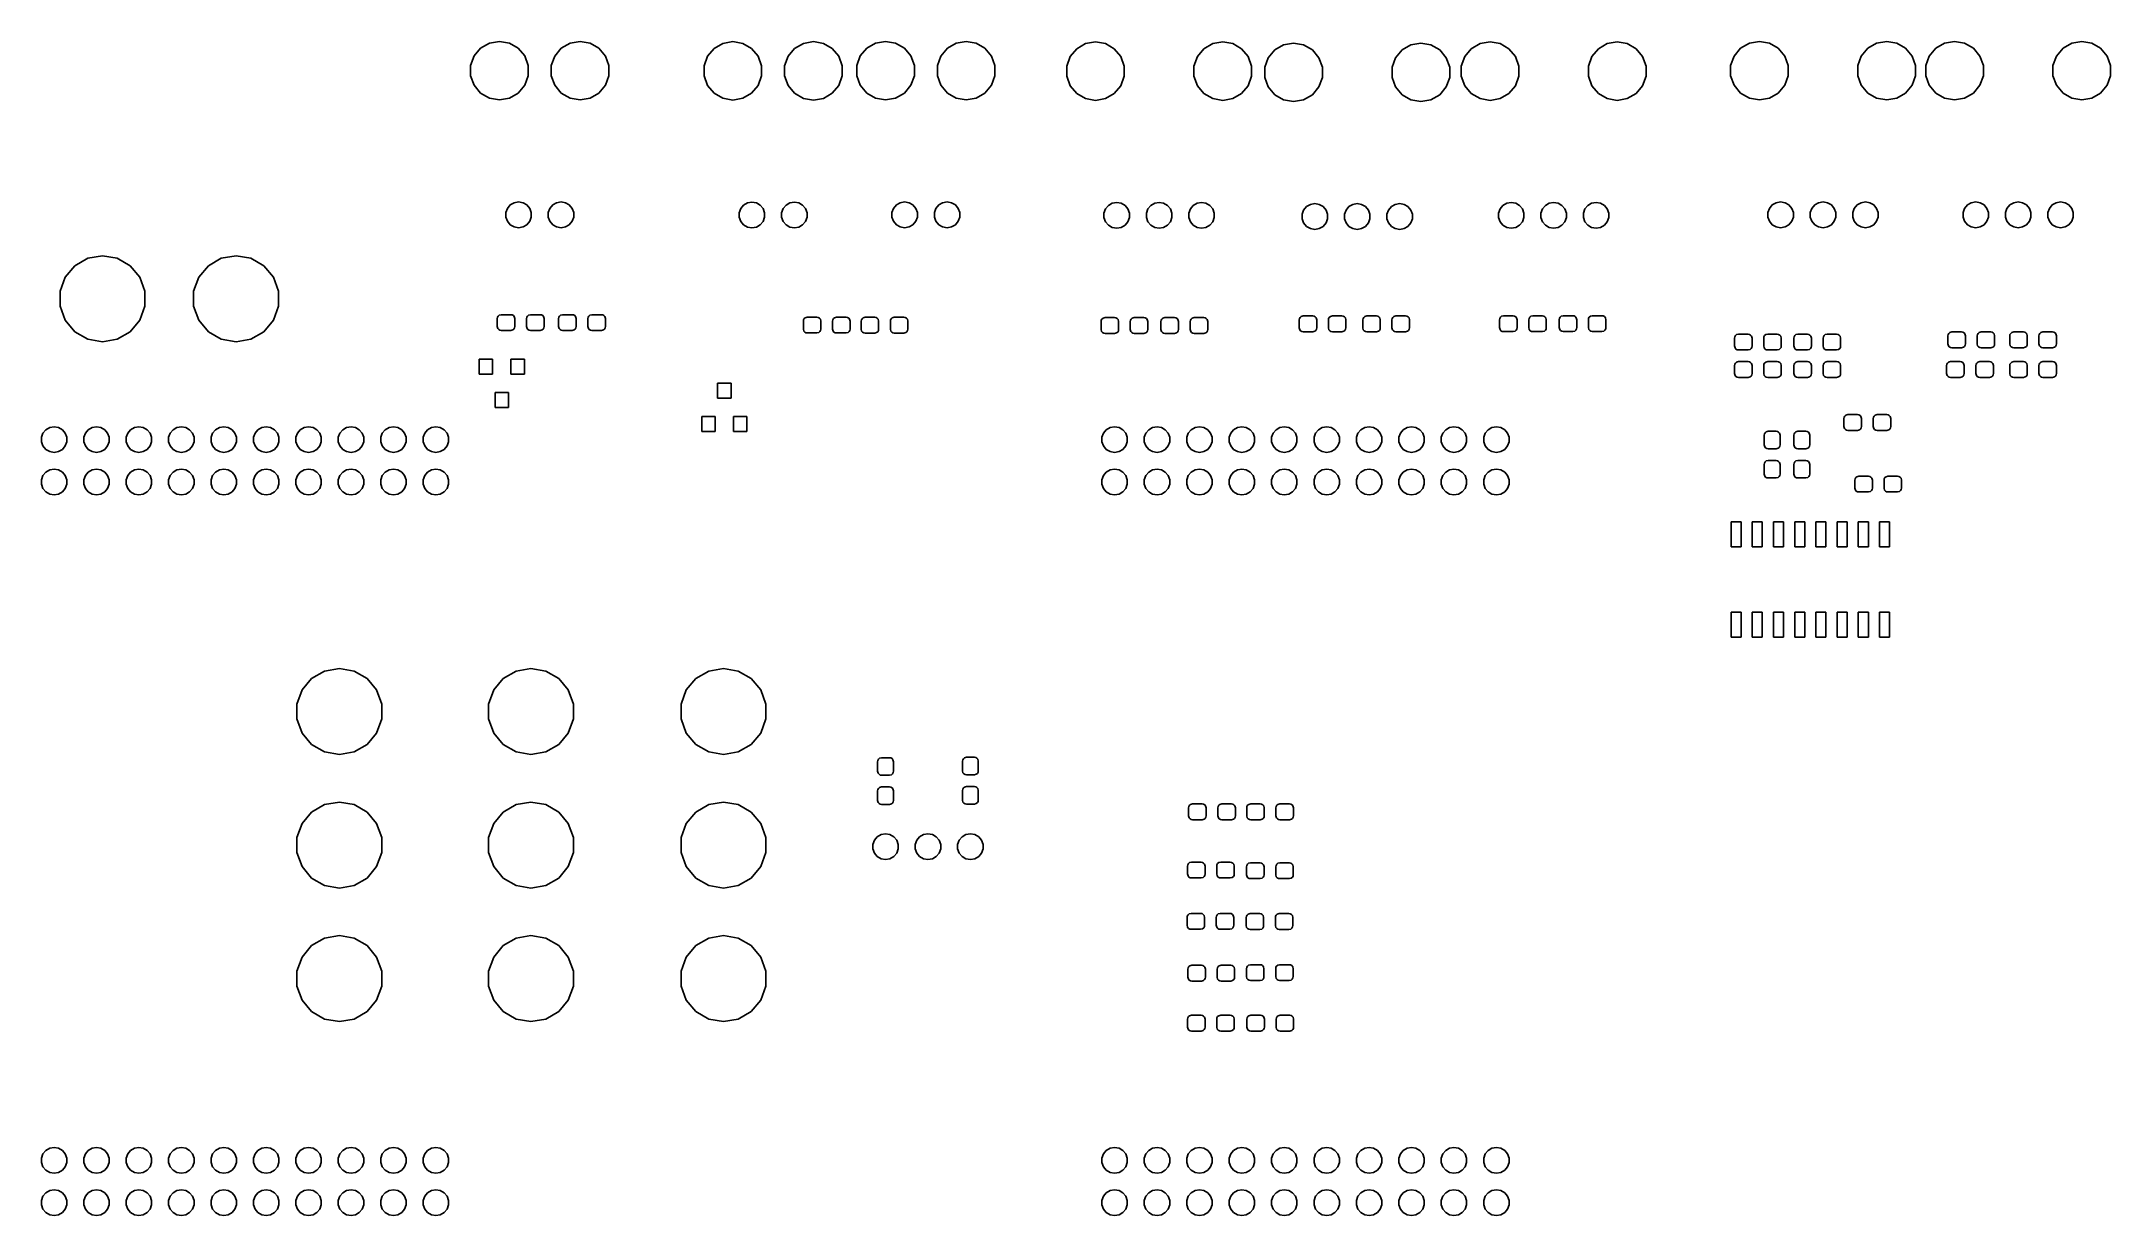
# Model space of a CAD drawing. Extents: x 121 to 245, y -123 to -53.
import ezdxf

# ---------------------------------------------------------------- set-up
doc = ezdxf.new("R2010")
doc.units = 0
doc.header["$MEASUREMENT"] = 0
doc.layers.add('BLACK', color=7, linetype='CONTINUOUS')

msp = doc.modelspace()

# ---------------------------------------------------------------- linework, layer by layer
at = {"layer": 'BLACK', "linetype": 'CONTINUOUS'}
for p, q in [((147.071, -53.7302), (147.462, -53.2642)), ((147.462, -53.2642), (147.989, -52.96)), ((147.989, -52.96), (148.588, -52.8544)), ((148.588, -52.8544), (149.187, -52.96)), ((149.187, -52.96), (149.714, -53.2642)), ((149.714, -53.2642), (150.105, -53.7302)), ((151.899, -53.7342), (152.29, -53.2682)), ((152.29, -53.2682), (152.817, -52.964)), ((152.817, -52.964), (153.416, -52.8584)), ((153.416, -52.8584), (154.015, -52.964)), ((154.015, -52.964), (154.542, -53.2682)), ((154.542, -53.2682), (154.933, -53.7342)), ((161.434, -53.2782), (161.961, -52.974)), ((161.961, -52.974), (162.56, -52.8684)), ((162.56, -52.8684), (163.159, -52.974)), ((163.159, -52.974), (163.686, -53.2782)), ((166.262, -53.2822), (166.789, -52.978)), ((166.789, -52.978), (167.388, -52.8724)), ((167.388, -52.8724), (167.987, -52.978)), ((167.987, -52.978), (168.514, -53.2822)), ((170.187, -53.7302), (170.578, -53.2642)), ((170.578, -53.2642), (171.105, -52.96)), ((171.105, -52.96), (171.704, -52.8544)), ((171.704, -52.8544), (172.303, -52.96)), ((172.303, -52.96), (172.83, -53.2642)), ((172.83, -53.2642), (173.221, -53.7302)), ((175.015, -53.7342), (175.406, -53.2682)), ((175.406, -53.2682), (175.933, -52.964)), ((175.933, -52.964), (176.532, -52.8584)), ((176.532, -52.8584), (177.131, -52.964)), ((177.131, -52.964), (177.658, -53.2682)), ((177.658, -53.2682), (178.049, -53.7342)), ((183.151, -53.2936), (183.678, -52.9894)), ((183.678, -52.9894), (184.277, -52.8838)), ((184.277, -52.8838), (184.876, -52.9894)), ((184.876, -52.9894), (185.403, -53.2936)), ((190.771, -53.2936), (191.298, -52.9894)), ((191.298, -52.9894), (191.897, -52.8838)), ((191.897, -52.8838), (192.496, -52.9894)), ((192.496, -52.9894), (193.023, -53.2936)), ((195.013, -53.3698), (195.54, -53.0656)), ((195.54, -53.0656), (196.139, -52.96)), ((196.139, -52.96), (196.738, -53.0656)), ((196.738, -53.0656), (197.265, -53.3698)), ((202.633, -53.3698), (203.16, -53.0656)), ((203.16, -53.0656), (203.759, -52.96)), ((203.759, -52.96), (204.358, -53.0656)), ((204.358, -53.0656), (204.885, -53.3698)), ((206.773, -53.2936), (207.3, -52.9894)), ((207.3, -52.9894), (207.899, -52.8838)), ((207.899, -52.8838), (208.498, -52.9894)), ((208.498, -52.9894), (209.025, -53.2936)), ((214.393, -53.2936), (214.92, -52.9894)), ((214.92, -52.9894), (215.519, -52.8838)), ((215.519, -52.8838), (216.118, -52.9894)), ((216.118, -52.9894), (216.645, -53.2936)), ((222.511, -53.7342), (222.902, -53.2682)), ((222.902, -53.2682), (223.429, -52.964)), ((223.429, -52.964), (224.028, -52.8584)), ((224.028, -52.8584), (224.627, -52.964)), ((224.627, -52.964), (225.154, -53.2682)), ((225.154, -53.2682), (225.545, -53.7342)), ((230.131, -53.7342), (230.522, -53.2682)), ((230.522, -53.2682), (231.049, -52.964)), ((231.049, -52.964), (231.648, -52.8584)), ((231.648, -52.8584), (232.247, -52.964)), ((232.247, -52.964), (232.774, -53.2682)), ((232.774, -53.2682), (233.165, -53.7342)), ((234.195, -53.7342), (234.586, -53.2682)), ((234.586, -53.2682), (235.113, -52.964)), ((235.113, -52.964), (235.712, -52.8584)), ((235.712, -52.8584), (236.311, -52.964)), ((236.311, -52.964), (236.838, -53.2682)), ((236.838, -53.2682), (237.229, -53.7342)), ((241.815, -53.7342), (242.206, -53.2682)), ((242.206, -53.2682), (242.733, -52.964)), ((242.733, -52.964), (243.332, -52.8584)), ((243.332, -52.8584), (243.931, -52.964)), ((243.931, -52.964), (244.458, -53.2682)), ((244.458, -53.2682), (244.849, -53.7342)), ((146.863, -54.3018), (147.071, -53.7302)), ((146.863, -54.9102), (146.863, -54.3018)), ((150.105, -53.7302), (150.313, -54.3018)), ((150.313, -54.3018), (150.313, -54.9102)), ((151.691, -54.3058), (151.899, -53.7342)), ((151.691, -54.9142), (151.691, -54.3058)), ((154.933, -53.7342), (155.141, -54.3058)), ((155.141, -54.3058), (155.141, -54.9142)), ((160.835, -54.3158), (161.043, -53.7442)), ((160.835, -54.9242), (160.835, -54.3158)), ((161.043, -53.7442), (161.434, -53.2782)), ((163.686, -53.2782), (164.077, -53.7442)), ((164.077, -53.7442), (164.285, -54.3158)), ((164.285, -54.3158), (164.285, -54.9242)), ((165.663, -54.3198), (165.871, -53.7482)), ((165.663, -54.9282), (165.663, -54.3198)), ((165.871, -53.7482), (166.262, -53.2822)), ((168.514, -53.2822), (168.905, -53.7482)), ((168.905, -53.7482), (169.113, -54.3198)), ((169.113, -54.3198), (169.113, -54.9282)), ((169.979, -54.3018), (170.187, -53.7302)), ((169.979, -54.9102), (169.979, -54.3018)), ((173.221, -53.7302), (173.429, -54.3018)), ((173.429, -54.3018), (173.429, -54.9102)), ((174.807, -54.3058), (175.015, -53.7342)), ((174.807, -54.9142), (174.807, -54.3058)), ((178.049, -53.7342), (178.257, -54.3058)), ((178.257, -54.3058), (178.257, -54.9142)), ((182.552, -54.3312), (182.76, -53.7596)), ((182.552, -54.9396), (182.552, -54.3312)), ((182.76, -53.7596), (183.151, -53.2936)), ((185.403, -53.2936), (185.794, -53.7596)), ((185.794, -53.7596), (186.002, -54.3312)), ((186.002, -54.3312), (186.002, -54.9396)), ((190.172, -54.3312), (190.38, -53.7596)), ((190.172, -54.9396), (190.172, -54.3312)), ((190.38, -53.7596), (190.771, -53.2936)), ((193.023, -53.2936), (193.414, -53.7596)), ((193.414, -53.7596), (193.622, -54.3312)), ((193.622, -54.3312), (193.622, -54.9396)), ((194.414, -54.4074), (194.622, -53.8358)), ((194.414, -55.0158), (194.414, -54.4074)), ((194.622, -53.8358), (195.013, -53.3698)), ((197.265, -53.3698), (197.656, -53.8358)), ((197.656, -53.8358), (197.864, -54.4074)), ((197.864, -54.4074), (197.864, -55.0158)), ((202.034, -54.4074), (202.242, -53.8358)), ((202.034, -55.0158), (202.034, -54.4074)), ((202.242, -53.8358), (202.633, -53.3698)), ((204.885, -53.3698), (205.276, -53.8358)), ((205.276, -53.8358), (205.484, -54.4074)), ((205.484, -54.4074), (205.484, -55.0158)), ((206.174, -54.3312), (206.382, -53.7596)), ((206.174, -54.9396), (206.174, -54.3312)), ((206.382, -53.7596), (206.773, -53.2936)), ((209.025, -53.2936), (209.416, -53.7596)), ((209.416, -53.7596), (209.624, -54.3312)), ((209.624, -54.3312), (209.624, -54.9396)), ((213.794, -54.3312), (214.002, -53.7596)), ((213.794, -54.9396), (213.794, -54.3312)), ((214.002, -53.7596), (214.393, -53.2936)), ((216.645, -53.2936), (217.036, -53.7596)), ((217.036, -53.7596), (217.244, -54.3312)), ((217.244, -54.3312), (217.244, -54.9396)), ((222.303, -54.3058), (222.511, -53.7342)), ((222.303, -54.9142), (222.303, -54.3058)), ((225.545, -53.7342), (225.753, -54.3058)), ((225.753, -54.3058), (225.753, -54.9142)), ((229.923, -54.3058), (230.131, -53.7342)), ((229.923, -54.9142), (229.923, -54.3058)), ((233.165, -53.7342), (233.373, -54.3058)), ((233.373, -54.3058), (233.373, -54.9142)), ((233.987, -54.3058), (234.195, -53.7342)), ((233.987, -54.9142), (233.987, -54.3058)), ((237.229, -53.7342), (237.437, -54.3058)), ((237.437, -54.3058), (237.437, -54.9142)), ((241.607, -54.3058), (241.815, -53.7342)), ((241.607, -54.9142), (241.607, -54.3058)), ((244.849, -53.7342), (245.057, -54.3058)), ((245.057, -54.3058), (245.057, -54.9142)), ((147.071, -55.4818), (146.863, -54.9102)), ((147.462, -55.9478), (147.071, -55.4818)), ((150.105, -55.4818), (149.714, -55.9478)), ((150.313, -54.9102), (150.105, -55.4818)), ((151.899, -55.4858), (151.691, -54.9142)), ((152.29, -55.9518), (151.899, -55.4858)), ((154.933, -55.4858), (154.542, -55.9518)), ((155.141, -54.9142), (154.933, -55.4858)), ((161.043, -55.4958), (160.835, -54.9242)), ((161.434, -55.9618), (161.043, -55.4958)), ((164.077, -55.4958), (163.686, -55.9618)), ((164.285, -54.9242), (164.077, -55.4958)), ((165.871, -55.4998), (165.663, -54.9282)), ((166.262, -55.9658), (165.871, -55.4998)), ((168.905, -55.4998), (168.514, -55.9658)), ((169.113, -54.9282), (168.905, -55.4998)), ((170.187, -55.4818), (169.979, -54.9102)), ((170.578, -55.9478), (170.187, -55.4818)), ((173.221, -55.4818), (172.83, -55.9478)), ((173.429, -54.9102), (173.221, -55.4818)), ((175.015, -55.4858), (174.807, -54.9142)), ((175.406, -55.9518), (175.015, -55.4858)), ((178.049, -55.4858), (177.658, -55.9518)), ((178.257, -54.9142), (178.049, -55.4858)), ((182.76, -55.5112), (182.552, -54.9396)), ((183.151, -55.9772), (182.76, -55.5112)), ((185.794, -55.5112), (185.403, -55.9772)), ((186.002, -54.9396), (185.794, -55.5112)), ((190.38, -55.5112), (190.172, -54.9396)), ((190.771, -55.9772), (190.38, -55.5112)), ((193.414, -55.5112), (193.023, -55.9772)), ((193.622, -54.9396), (193.414, -55.5112)), ((194.622, -55.5874), (194.414, -55.0158)), ((195.013, -56.0534), (194.622, -55.5874)), ((197.656, -55.5874), (197.265, -56.0534)), ((197.864, -55.0158), (197.656, -55.5874)), ((202.242, -55.5874), (202.034, -55.0158)), ((202.633, -56.0534), (202.242, -55.5874)), ((205.276, -55.5874), (204.885, -56.0534)), ((205.484, -55.0158), (205.276, -55.5874)), ((206.382, -55.5112), (206.174, -54.9396)), ((206.773, -55.9772), (206.382, -55.5112)), ((209.416, -55.5112), (209.025, -55.9772)), ((209.624, -54.9396), (209.416, -55.5112)), ((214.002, -55.5112), (213.794, -54.9396)), ((214.393, -55.9772), (214.002, -55.5112)), ((217.036, -55.5112), (216.645, -55.9772)), ((217.244, -54.9396), (217.036, -55.5112)), ((222.511, -55.4858), (222.303, -54.9142)), ((222.902, -55.9518), (222.511, -55.4858)), ((225.545, -55.4858), (225.154, -55.9518)), ((225.753, -54.9142), (225.545, -55.4858)), ((230.131, -55.4858), (229.923, -54.9142)), ((230.522, -55.9518), (230.131, -55.4858)), ((233.165, -55.4858), (232.774, -55.9518)), ((233.373, -54.9142), (233.165, -55.4858)), ((234.195, -55.4858), (233.987, -54.9142)), ((234.586, -55.9518), (234.195, -55.4858)), ((237.229, -55.4858), (236.838, -55.9518)), ((237.437, -54.9142), (237.229, -55.4858)), ((241.815, -55.4858), (241.607, -54.9142)), ((242.206, -55.9518), (241.815, -55.4858)), ((244.849, -55.4858), (244.458, -55.9518)), ((245.057, -54.9142), (244.849, -55.4858)), ((147.989, -56.252), (147.462, -55.9478)), ((148.588, -56.3576), (147.989, -56.252)), ((149.187, -56.252), (148.588, -56.3576)), ((149.714, -55.9478), (149.187, -56.252)), ((152.817, -56.256), (152.29, -55.9518)), ((153.416, -56.3616), (152.817, -56.256)), ((154.015, -56.256), (153.416, -56.3616)), ((154.542, -55.9518), (154.015, -56.256)), ((161.961, -56.266), (161.434, -55.9618)), ((162.56, -56.3716), (161.961, -56.266)), ((163.159, -56.266), (162.56, -56.3716)), ((163.686, -55.9618), (163.159, -56.266)), ((166.789, -56.27), (166.262, -55.9658)), ((167.388, -56.3756), (166.789, -56.27)), ((167.987, -56.27), (167.388, -56.3756)), ((168.514, -55.9658), (167.987, -56.27)), ((171.105, -56.252), (170.578, -55.9478)), ((171.704, -56.3576), (171.105, -56.252)), ((172.303, -56.252), (171.704, -56.3576)), ((172.83, -55.9478), (172.303, -56.252)), ((175.933, -56.256), (175.406, -55.9518)), ((176.532, -56.3616), (175.933, -56.256)), ((177.131, -56.256), (176.532, -56.3616)), ((177.658, -55.9518), (177.131, -56.256)), ((183.678, -56.2814), (183.151, -55.9772)), ((184.277, -56.387), (183.678, -56.2814)), ((184.876, -56.2814), (184.277, -56.387)), ((185.403, -55.9772), (184.876, -56.2814)), ((191.298, -56.2814), (190.771, -55.9772)), ((191.897, -56.387), (191.298, -56.2814)), ((192.496, -56.2814), (191.897, -56.387)), ((193.023, -55.9772), (192.496, -56.2814)), ((195.54, -56.3576), (195.013, -56.0534)), ((196.139, -56.4632), (195.54, -56.3576)), ((196.738, -56.3576), (196.139, -56.4632)), ((197.265, -56.0534), (196.738, -56.3576)), ((203.16, -56.3576), (202.633, -56.0534)), ((203.759, -56.4632), (203.16, -56.3576)), ((204.358, -56.3576), (203.759, -56.4632)), ((204.885, -56.0534), (204.358, -56.3576)), ((207.3, -56.2814), (206.773, -55.9772)), ((207.899, -56.387), (207.3, -56.2814)), ((208.498, -56.2814), (207.899, -56.387)), ((209.025, -55.9772), (208.498, -56.2814)), ((214.92, -56.2814), (214.393, -55.9772)), ((215.519, -56.387), (214.92, -56.2814)), ((216.118, -56.2814), (215.519, -56.387)), ((216.645, -55.9772), (216.118, -56.2814)), ((223.429, -56.256), (222.902, -55.9518)), ((224.028, -56.3616), (223.429, -56.256)), ((224.627, -56.256), (224.028, -56.3616)), ((225.154, -55.9518), (224.627, -56.256)), ((231.049, -56.256), (230.522, -55.9518)), ((231.648, -56.3616), (231.049, -56.256)), ((232.247, -56.256), (231.648, -56.3616)), ((232.774, -55.9518), (232.247, -56.256)), ((235.113, -56.256), (234.586, -55.9518)), ((235.712, -56.3616), (235.113, -56.256)), ((236.311, -56.256), (235.712, -56.3616)), ((236.838, -55.9518), (236.311, -56.256)), ((242.733, -56.256), (242.206, -55.9518)), ((243.332, -56.3616), (242.733, -56.256)), ((243.931, -56.256), (243.332, -56.3616)), ((244.458, -55.9518), (243.931, -56.256)), ((148.971, -63.1116), (149.063, -62.8591)), ((148.971, -63.3804), (148.971, -63.1116)), ((149.063, -62.8591), (149.236, -62.6533)), ((149.236, -62.6533), (149.468, -62.5189)), ((149.468, -62.5189), (149.733, -62.4722)), ((149.733, -62.4722), (149.998, -62.5189)), ((149.998, -62.5189), (150.23, -62.6533)), ((150.23, -62.6533), (150.403, -62.8591)), ((150.403, -62.8591), (150.495, -63.1116)), ((150.495, -63.1116), (150.495, -63.3804)), ((151.511, -63.1116), (151.603, -62.8591)), ((151.511, -63.3804), (151.511, -63.1116)), ((151.603, -62.8591), (151.776, -62.6533)), ((151.776, -62.6533), (152.008, -62.5189)), ((152.008, -62.5189), (152.273, -62.4722)), ((152.273, -62.4722), (152.538, -62.5189)), ((152.538, -62.5189), (152.77, -62.6533)), ((152.77, -62.6533), (152.943, -62.8591)), ((152.943, -62.8591), (153.035, -63.1116)), ((153.035, -63.1116), (153.035, -63.3804)), ((162.943, -63.1256), (163.035, -62.8731)), ((162.943, -63.3944), (162.943, -63.1256)), ((163.035, -62.8731), (163.208, -62.6673)), ((163.208, -62.6673), (163.44, -62.5329)), ((163.44, -62.5329), (163.705, -62.4862)), ((163.705, -62.4862), (163.97, -62.5329)), ((163.97, -62.5329), (164.202, -62.6673)), ((164.202, -62.6673), (164.375, -62.8731)), ((164.375, -62.8731), (164.467, -63.1256)), ((164.467, -63.1256), (164.467, -63.3944)), ((165.483, -63.1256), (165.575, -62.8731)), ((165.483, -63.3944), (165.483, -63.1256)), ((165.575, -62.8731), (165.748, -62.6673)), ((165.748, -62.6673), (165.98, -62.5329)), ((165.98, -62.5329), (166.245, -62.4862)), ((166.245, -62.4862), (166.51, -62.5329)), ((166.51, -62.5329), (166.742, -62.6673)), ((166.742, -62.6673), (166.915, -62.8731)), ((166.915, -62.8731), (167.007, -63.1256)), ((167.007, -63.1256), (167.007, -63.3944)), ((172.087, -63.1116), (172.179, -62.8591)), ((172.087, -63.3804), (172.087, -63.1116)), ((172.179, -62.8591), (172.352, -62.6533)), ((172.352, -62.6533), (172.584, -62.5189)), ((172.584, -62.5189), (172.849, -62.4722)), ((172.849, -62.4722), (173.114, -62.5189)), ((173.114, -62.5189), (173.346, -62.6533)), ((173.346, -62.6533), (173.519, -62.8591)), ((173.519, -62.8591), (173.611, -63.1116)), ((173.611, -63.1116), (173.611, -63.3804)), ((174.627, -63.1116), (174.719, -62.8591)), ((174.627, -63.3804), (174.627, -63.1116)), ((174.719, -62.8591), (174.892, -62.6533)), ((174.892, -62.6533), (175.124, -62.5189)), ((175.124, -62.5189), (175.389, -62.4722)), ((175.389, -62.4722), (175.654, -62.5189)), ((175.654, -62.5189), (175.886, -62.6533)), ((175.886, -62.6533), (176.059, -62.8591)), ((176.059, -62.8591), (176.151, -63.1116)), ((176.151, -63.1116), (176.151, -63.3804)), ((184.785, -63.137), (184.877, -62.8845)), ((184.785, -63.4058), (184.785, -63.137)), ((184.877, -62.8845), (185.05, -62.6787)), ((185.05, -62.6787), (185.282, -62.5443)), ((185.282, -62.5443), (185.547, -62.4976)), ((185.547, -62.4976), (185.812, -62.5443)), ((185.812, -62.5443), (186.044, -62.6787)), ((186.044, -62.6787), (186.217, -62.8845)), ((186.217, -62.8845), (186.309, -63.137)), ((186.309, -63.137), (186.309, -63.4058)), ((187.325, -63.137), (187.417, -62.8845)), ((187.325, -63.4058), (187.325, -63.137)), ((187.417, -62.8845), (187.59, -62.6787)), ((187.59, -62.6787), (187.822, -62.5443)), ((187.822, -62.5443), (188.087, -62.4976)), ((188.087, -62.4976), (188.352, -62.5443)), ((188.352, -62.5443), (188.584, -62.6787)), ((188.584, -62.6787), (188.757, -62.8845)), ((188.757, -62.8845), (188.849, -63.137)), ((188.849, -63.137), (188.849, -63.4058)), ((189.865, -63.137), (189.957, -62.8845)), ((189.865, -63.4058), (189.865, -63.137)), ((189.957, -62.8845), (190.13, -62.6787)), ((190.13, -62.6787), (190.362, -62.5443)), ((190.362, -62.5443), (190.627, -62.4976)), ((190.627, -62.4976), (190.892, -62.5443)), ((190.892, -62.5443), (191.124, -62.6787)), ((191.124, -62.6787), (191.297, -62.8845)), ((191.297, -62.8845), (191.389, -63.137)), ((191.389, -63.137), (191.389, -63.4058)), ((196.647, -63.2132), (196.739, -62.9607)), ((196.739, -62.9607), (196.911, -62.7549)), ((196.911, -62.7549), (197.144, -62.6205)), ((197.144, -62.6205), (197.409, -62.5738)), ((197.409, -62.5738), (197.673, -62.6205)), ((197.673, -62.6205), (197.906, -62.7549)), ((197.906, -62.7549), (198.079, -62.9607)), ((198.079, -62.9607), (198.171, -63.2132)), ((199.187, -63.2132), (199.279, -62.9607)), ((199.279, -62.9607), (199.451, -62.7549)), ((199.451, -62.7549), (199.684, -62.6205)), ((199.684, -62.6205), (199.949, -62.5738)), ((199.949, -62.5738), (200.213, -62.6205)), ((200.213, -62.6205), (200.446, -62.7549)), ((200.446, -62.7549), (200.619, -62.9607)), ((200.619, -62.9607), (200.711, -63.2132)), ((201.727, -63.2132), (201.819, -62.9607)), ((201.819, -62.9607), (201.991, -62.7549)), ((201.991, -62.7549), (202.224, -62.6205)), ((202.224, -62.6205), (202.489, -62.5738)), ((202.489, -62.5738), (202.753, -62.6205)), ((202.753, -62.6205), (202.986, -62.7549)), ((202.986, -62.7549), (203.159, -62.9607)), ((203.159, -62.9607), (203.251, -63.2132)), ((208.407, -63.137), (208.499, -62.8845)), ((208.407, -63.4058), (208.407, -63.137)), ((208.499, -62.8845), (208.672, -62.6787)), ((208.672, -62.6787), (208.904, -62.5443)), ((208.904, -62.5443), (209.169, -62.4976)), ((209.169, -62.4976), (209.434, -62.5443)), ((209.434, -62.5443), (209.666, -62.6787)), ((209.666, -62.6787), (209.839, -62.8845)), ((209.839, -62.8845), (209.931, -63.137)), ((209.931, -63.137), (209.931, -63.4058)), ((210.947, -63.137), (211.039, -62.8845)), ((210.947, -63.4058), (210.947, -63.137)), ((211.039, -62.8845), (211.212, -62.6787)), ((211.212, -62.6787), (211.444, -62.5443)), ((211.444, -62.5443), (211.709, -62.4976)), ((211.709, -62.4976), (211.974, -62.5443)), ((211.974, -62.5443), (212.206, -62.6787)), ((212.206, -62.6787), (212.379, -62.8845)), ((212.379, -62.8845), (212.471, -63.137)), ((212.471, -63.137), (212.471, -63.4058)), ((213.487, -63.137), (213.579, -62.8845)), ((213.487, -63.4058), (213.487, -63.137)), ((213.579, -62.8845), (213.752, -62.6787)), ((213.752, -62.6787), (213.984, -62.5443)), ((213.984, -62.5443), (214.249, -62.4976)), ((214.249, -62.4976), (214.514, -62.5443)), ((214.514, -62.5443), (214.746, -62.6787)), ((214.746, -62.6787), (214.919, -62.8845)), ((214.919, -62.8845), (215.011, -63.137)), ((215.011, -63.137), (215.011, -63.4058)), ((224.536, -63.1116), (224.628, -62.8591)), ((224.536, -63.3804), (224.536, -63.1116)), ((224.628, -62.8591), (224.801, -62.6533)), ((224.801, -62.6533), (225.033, -62.5189)), ((225.033, -62.5189), (225.298, -62.4722)), ((225.298, -62.4722), (225.563, -62.5189)), ((225.563, -62.5189), (225.795, -62.6533)), ((225.795, -62.6533), (225.968, -62.8591)), ((225.968, -62.8591), (226.06, -63.1116)), ((226.06, -63.1116), (226.06, -63.3804)), ((227.076, -63.1116), (227.168, -62.8591)), ((227.076, -63.3804), (227.076, -63.1116)), ((227.168, -62.8591), (227.341, -62.6533)), ((227.341, -62.6533), (227.573, -62.5189)), ((227.573, -62.5189), (227.838, -62.4722)), ((227.838, -62.4722), (228.103, -62.5189)), ((228.103, -62.5189), (228.335, -62.6533)), ((228.335, -62.6533), (228.508, -62.8591)), ((228.508, -62.8591), (228.6, -63.1116)), ((228.6, -63.1116), (228.6, -63.3804)), ((229.616, -63.1116), (229.708, -62.8591)), ((229.616, -63.3804), (229.616, -63.1116)), ((229.708, -62.8591), (229.881, -62.6533)), ((229.881, -62.6533), (230.113, -62.5189)), ((230.113, -62.5189), (230.378, -62.4722)), ((230.378, -62.4722), (230.643, -62.5189)), ((230.643, -62.5189), (230.875, -62.6533)), ((230.875, -62.6533), (231.048, -62.8591)), ((231.048, -62.8591), (231.14, -63.1116)), ((231.14, -63.1116), (231.14, -63.3804)), ((236.22, -63.1116), (236.312, -62.8591)), ((236.22, -63.3804), (236.22, -63.1116)), ((236.312, -62.8591), (236.485, -62.6533)), ((236.485, -62.6533), (236.717, -62.5189)), ((236.717, -62.5189), (236.982, -62.4722)), ((236.982, -62.4722), (237.247, -62.5189)), ((237.247, -62.5189), (237.479, -62.6533)), ((237.479, -62.6533), (237.652, -62.8591)), ((237.652, -62.8591), (237.744, -63.1116)), ((237.744, -63.1116), (237.744, -63.3804)), ((238.76, -63.1116), (238.852, -62.8591)), ((238.76, -63.3804), (238.76, -63.1116)), ((238.852, -62.8591), (239.025, -62.6533)), ((239.025, -62.6533), (239.257, -62.5189)), ((239.257, -62.5189), (239.522, -62.4722)), ((239.522, -62.4722), (239.787, -62.5189)), ((239.787, -62.5189), (240.019, -62.6533)), ((240.019, -62.6533), (240.192, -62.8591)), ((240.192, -62.8591), (240.284, -63.1116)), ((240.284, -63.1116), (240.284, -63.3804)), ((241.3, -63.1116), (241.392, -62.8591)), ((241.3, -63.3804), (241.3, -63.1116)), ((241.392, -62.8591), (241.565, -62.6533)), ((241.565, -62.6533), (241.797, -62.5189)), ((241.797, -62.5189), (242.062, -62.4722)), ((242.062, -62.4722), (242.327, -62.5189)), ((242.327, -62.5189), (242.559, -62.6533)), ((242.559, -62.6533), (242.732, -62.8591)), ((242.732, -62.8591), (242.824, -63.1116)), ((242.824, -63.1116), (242.824, -63.3804)), ((149.063, -63.6329), (148.971, -63.3804)), ((149.236, -63.8387), (149.063, -63.6329)), ((149.468, -63.9731), (149.236, -63.8387)), ((149.733, -64.0198), (149.468, -63.9731)), ((149.998, -63.9731), (149.733, -64.0198)), ((150.23, -63.8387), (149.998, -63.9731)), ((150.403, -63.6329), (150.23, -63.8387)), ((150.495, -63.3804), (150.403, -63.6329)), ((151.603, -63.6329), (151.511, -63.3804)), ((151.776, -63.8387), (151.603, -63.6329)), ((152.008, -63.9731), (151.776, -63.8387)), ((152.273, -64.0198), (152.008, -63.9731)), ((152.538, -63.9731), (152.273, -64.0198)), ((152.77, -63.8387), (152.538, -63.9731)), ((152.943, -63.6329), (152.77, -63.8387)), ((153.035, -63.3804), (152.943, -63.6329)), ((163.035, -63.6469), (162.943, -63.3944)), ((163.208, -63.8527), (163.035, -63.6469)), ((163.44, -63.9871), (163.208, -63.8527)), ((163.705, -64.0338), (163.44, -63.9871)), ((163.97, -63.9871), (163.705, -64.0338)), ((164.202, -63.8527), (163.97, -63.9871)), ((164.375, -63.6469), (164.202, -63.8527)), ((164.467, -63.3944), (164.375, -63.6469)), ((165.575, -63.6469), (165.483, -63.3944)), ((165.748, -63.8527), (165.575, -63.6469)), ((165.98, -63.9871), (165.748, -63.8527)), ((166.245, -64.0338), (165.98, -63.9871)), ((166.51, -63.9871), (166.245, -64.0338)), ((166.742, -63.8527), (166.51, -63.9871)), ((166.915, -63.6469), (166.742, -63.8527)), ((167.007, -63.3944), (166.915, -63.6469)), ((172.179, -63.6329), (172.087, -63.3804)), ((172.352, -63.8387), (172.179, -63.6329)), ((172.584, -63.9731), (172.352, -63.8387)), ((172.849, -64.0198), (172.584, -63.9731)), ((173.114, -63.9731), (172.849, -64.0198)), ((173.346, -63.8387), (173.114, -63.9731)), ((173.519, -63.6329), (173.346, -63.8387)), ((173.611, -63.3804), (173.519, -63.6329)), ((174.719, -63.6329), (174.627, -63.3804)), ((174.892, -63.8387), (174.719, -63.6329)), ((175.124, -63.9731), (174.892, -63.8387)), ((175.389, -64.0198), (175.124, -63.9731)), ((175.654, -63.9731), (175.389, -64.0198)), ((175.886, -63.8387), (175.654, -63.9731)), ((176.059, -63.6329), (175.886, -63.8387)), ((176.151, -63.3804), (176.059, -63.6329)), ((184.877, -63.6583), (184.785, -63.4058)), ((185.05, -63.8641), (184.877, -63.6583)), ((185.282, -63.9985), (185.05, -63.8641)), ((185.547, -64.0452), (185.282, -63.9985)), ((185.812, -63.9985), (185.547, -64.0452)), ((186.044, -63.8641), (185.812, -63.9985)), ((186.217, -63.6583), (186.044, -63.8641)), ((186.309, -63.4058), (186.217, -63.6583)), ((187.417, -63.6583), (187.325, -63.4058)), ((187.59, -63.8641), (187.417, -63.6583)), ((187.822, -63.9985), (187.59, -63.8641)), ((188.087, -64.0452), (187.822, -63.9985)), ((188.352, -63.9985), (188.087, -64.0452)), ((188.584, -63.8641), (188.352, -63.9985)), ((188.757, -63.6583), (188.584, -63.8641)), ((188.849, -63.4058), (188.757, -63.6583)), ((189.957, -63.6583), (189.865, -63.4058)), ((190.13, -63.8641), (189.957, -63.6583)), ((190.362, -63.9985), (190.13, -63.8641)), ((190.627, -64.0452), (190.362, -63.9985)), ((190.892, -63.9985), (190.627, -64.0452)), ((191.124, -63.8641), (190.892, -63.9985)), ((191.297, -63.6583), (191.124, -63.8641)), ((191.389, -63.4058), (191.297, -63.6583)), ((196.647, -63.482), (196.647, -63.2132)), ((196.739, -63.7345), (196.647, -63.482)), ((196.911, -63.9403), (196.739, -63.7345)), ((197.144, -64.0747), (196.911, -63.9403)), ((197.409, -64.1214), (197.144, -64.0747)), ((197.673, -64.0747), (197.409, -64.1214)), ((197.906, -63.9403), (197.673, -64.0747)), ((198.079, -63.7345), (197.906, -63.9403)), ((198.171, -63.482), (198.079, -63.7345)), ((198.171, -63.2132), (198.171, -63.482)), ((199.187, -63.482), (199.187, -63.2132)), ((199.279, -63.7345), (199.187, -63.482)), ((199.451, -63.9403), (199.279, -63.7345)), ((199.684, -64.0747), (199.451, -63.9403)), ((199.949, -64.1214), (199.684, -64.0747)), ((200.213, -64.0747), (199.949, -64.1214)), ((200.446, -63.9403), (200.213, -64.0747)), ((200.619, -63.7345), (200.446, -63.9403)), ((200.711, -63.482), (200.619, -63.7345)), ((200.711, -63.2132), (200.711, -63.482)), ((201.727, -63.482), (201.727, -63.2132)), ((201.819, -63.7345), (201.727, -63.482)), ((201.991, -63.9403), (201.819, -63.7345)), ((202.224, -64.0747), (201.991, -63.9403)), ((202.489, -64.1214), (202.224, -64.0747)), ((202.753, -64.0747), (202.489, -64.1214)), ((202.986, -63.9403), (202.753, -64.0747)), ((203.159, -63.7345), (202.986, -63.9403)), ((203.251, -63.482), (203.159, -63.7345)), ((203.251, -63.2132), (203.251, -63.482)), ((208.499, -63.6583), (208.407, -63.4058)), ((208.672, -63.8641), (208.499, -63.6583)), ((208.904, -63.9985), (208.672, -63.8641)), ((209.169, -64.0452), (208.904, -63.9985)), ((209.434, -63.9985), (209.169, -64.0452)), ((209.666, -63.8641), (209.434, -63.9985)), ((209.839, -63.6583), (209.666, -63.8641)), ((209.931, -63.4058), (209.839, -63.6583)), ((211.039, -63.6583), (210.947, -63.4058)), ((211.212, -63.8641), (211.039, -63.6583)), ((211.444, -63.9985), (211.212, -63.8641)), ((211.709, -64.0452), (211.444, -63.9985)), ((211.974, -63.9985), (211.709, -64.0452)), ((212.206, -63.8641), (211.974, -63.9985)), ((212.379, -63.6583), (212.206, -63.8641)), ((212.471, -63.4058), (212.379, -63.6583)), ((213.579, -63.6583), (213.487, -63.4058)), ((213.752, -63.8641), (213.579, -63.6583)), ((213.984, -63.9985), (213.752, -63.8641)), ((214.249, -64.0452), (213.984, -63.9985)), ((214.514, -63.9985), (214.249, -64.0452)), ((214.746, -63.8641), (214.514, -63.9985)), ((214.919, -63.6583), (214.746, -63.8641)), ((215.011, -63.4058), (214.919, -63.6583)), ((224.628, -63.6329), (224.536, -63.3804)), ((224.801, -63.8387), (224.628, -63.6329)), ((225.033, -63.9731), (224.801, -63.8387)), ((225.298, -64.0198), (225.033, -63.9731)), ((225.563, -63.9731), (225.298, -64.0198)), ((225.795, -63.8387), (225.563, -63.9731)), ((225.968, -63.6329), (225.795, -63.8387)), ((226.06, -63.3804), (225.968, -63.6329)), ((227.168, -63.6329), (227.076, -63.3804)), ((227.341, -63.8387), (227.168, -63.6329)), ((227.573, -63.9731), (227.341, -63.8387)), ((227.838, -64.0198), (227.573, -63.9731)), ((228.103, -63.9731), (227.838, -64.0198)), ((228.335, -63.8387), (228.103, -63.9731)), ((228.508, -63.6329), (228.335, -63.8387)), ((228.6, -63.3804), (228.508, -63.6329)), ((229.708, -63.6329), (229.616, -63.3804)), ((229.881, -63.8387), (229.708, -63.6329)), ((230.113, -63.9731), (229.881, -63.8387)), ((230.378, -64.0198), (230.113, -63.9731)), ((230.643, -63.9731), (230.378, -64.0198)), ((230.875, -63.8387), (230.643, -63.9731)), ((231.048, -63.6329), (230.875, -63.8387)), ((231.14, -63.3804), (231.048, -63.6329)), ((236.312, -63.6329), (236.22, -63.3804)), ((236.485, -63.8387), (236.312, -63.6329)), ((236.717, -63.9731), (236.485, -63.8387)), ((236.982, -64.0198), (236.717, -63.9731)), ((237.247, -63.9731), (236.982, -64.0198)), ((237.479, -63.8387), (237.247, -63.9731)), ((237.652, -63.6329), (237.479, -63.8387)), ((237.744, -63.3804), (237.652, -63.6329)), ((238.852, -63.6329), (238.76, -63.3804)), ((239.025, -63.8387), (238.852, -63.6329)), ((239.257, -63.9731), (239.025, -63.8387)), ((239.522, -64.0198), (239.257, -63.9731)), ((239.787, -63.9731), (239.522, -64.0198)), ((240.019, -63.8387), (239.787, -63.9731)), ((240.192, -63.6329), (240.019, -63.8387)), ((240.284, -63.3804), (240.192, -63.6329)), ((241.392, -63.6329), (241.3, -63.3804)), ((241.565, -63.8387), (241.392, -63.6329)), ((241.797, -63.9731), (241.565, -63.8387)), ((242.062, -64.0198), (241.797, -63.9731)), ((242.327, -63.9731), (242.062, -64.0198)), ((242.559, -63.8387), (242.327, -63.9731)), ((242.732, -63.6329), (242.559, -63.8387)), ((242.824, -63.3804), (242.732, -63.6329)), ((122.582, -66.9856), (123.158, -66.2994)), ((123.158, -66.2994), (123.933, -65.8516)), ((123.933, -65.8516), (124.816, -65.696)), ((124.816, -65.696), (125.698, -65.8516)), ((125.698, -65.8516), (126.473, -66.2994)), ((126.473, -66.2994), (127.049, -66.9856)), ((130.583, -66.9856), (131.159, -66.2994)), ((131.159, -66.2994), (131.934, -65.8516)), ((131.934, -65.8516), (132.817, -65.696)), ((132.817, -65.696), (133.699, -65.8516)), ((133.699, -65.8516), (134.474, -66.2994)), ((134.474, -66.2994), (135.05, -66.9856)), ((122.276, -67.8273), (122.582, -66.9856)), ((122.276, -68.7231), (122.276, -67.8273)), ((127.049, -66.9856), (127.356, -67.8273)), ((127.356, -67.8273), (127.356, -68.7231)), ((130.277, -67.8273), (130.583, -66.9856)), ((130.277, -68.7231), (130.277, -67.8273)), ((135.05, -66.9856), (135.357, -67.8273)), ((135.357, -67.8273), (135.357, -68.7231)), ((122.582, -69.5648), (122.276, -68.7231)), ((127.356, -68.7231), (127.049, -69.5648)), ((130.583, -69.5648), (130.277, -68.7231)), ((135.357, -68.7231), (135.05, -69.5648)), ((148.474, -69.3833), (148.516, -69.3118)), ((148.516, -69.3118), (148.579, -69.2588)), ((148.579, -69.2588), (148.697, -69.227)), ((148.697, -69.227), (149.272, -69.227)), ((149.272, -69.227), (149.354, -69.2413)), ((149.354, -69.2413), (149.425, -69.2826)), ((149.425, -69.2826), (149.478, -69.3457)), ((149.478, -69.3457), (149.51, -69.4645)), ((150.224, -69.3833), (150.266, -69.3118)), ((150.266, -69.3118), (150.329, -69.2588)), ((150.329, -69.2588), (150.447, -69.227)), ((150.447, -69.227), (151.022, -69.227)), ((151.022, -69.227), (151.104, -69.2413)), ((151.104, -69.2413), (151.175, -69.2826)), ((151.175, -69.2826), (151.228, -69.3457)), ((151.228, -69.3457), (151.26, -69.4645)), ((152.143, -69.3833), (152.185, -69.3118)), ((152.185, -69.3118), (152.248, -69.2588)), ((152.248, -69.2588), (152.367, -69.227)), ((152.367, -69.227), (152.941, -69.227)), ((152.941, -69.227), (153.023, -69.2413)), ((153.023, -69.2413), (153.094, -69.2826)), ((153.094, -69.2826), (153.147, -69.3457)), ((153.147, -69.3457), (153.179, -69.4645)), ((153.893, -69.3833), (153.935, -69.3118)), ((153.935, -69.3118), (153.998, -69.2588)), ((153.998, -69.2588), (154.117, -69.227)), ((154.117, -69.227), (154.691, -69.227)), ((154.691, -69.227), (154.773, -69.2413)), ((154.773, -69.2413), (154.844, -69.2826)), ((154.844, -69.2826), (154.897, -69.3457)), ((154.897, -69.3457), (154.929, -69.4645)), ((166.902, -69.4068), (167.02, -69.375)), ((167.02, -69.375), (167.595, -69.375)), ((167.595, -69.375), (167.677, -69.3893)), ((168.652, -69.4068), (168.77, -69.375)), ((168.77, -69.375), (169.345, -69.375)), ((169.345, -69.375), (169.427, -69.3893)), ((196.525, -69.3866), (196.588, -69.3336)), ((196.588, -69.3336), (196.707, -69.3018)), ((196.707, -69.3018), (197.282, -69.3018)), ((197.282, -69.3018), (197.363, -69.3161)), ((197.363, -69.3161), (197.435, -69.3574)), ((197.435, -69.3574), (197.488, -69.4205)), ((198.275, -69.3866), (198.338, -69.3336)), ((198.338, -69.3336), (198.457, -69.3018)), ((198.457, -69.3018), (199.032, -69.3018)), ((199.032, -69.3018), (199.113, -69.3161)), ((199.113, -69.3161), (199.185, -69.3574)), ((199.185, -69.3574), (199.238, -69.4205)), ((200.335, -69.3866), (200.398, -69.3336)), ((200.398, -69.3336), (200.517, -69.3018)), ((200.517, -69.3018), (201.092, -69.3018)), ((201.092, -69.3018), (201.173, -69.3161)), ((201.173, -69.3161), (201.245, -69.3574)), ((201.245, -69.3574), (201.298, -69.4205)), ((202.085, -69.3866), (202.148, -69.3336)), ((202.148, -69.3336), (202.267, -69.3018)), ((202.267, -69.3018), (202.842, -69.3018)), ((202.842, -69.3018), (202.923, -69.3161)), ((202.923, -69.3161), (202.995, -69.3574)), ((202.995, -69.3574), (203.048, -69.4205)), ((208.484, -69.4493), (208.526, -69.3778)), ((208.526, -69.3778), (208.589, -69.3248)), ((208.589, -69.3248), (208.707, -69.293)), ((208.707, -69.293), (209.282, -69.293)), ((209.282, -69.293), (209.364, -69.3073)), ((209.364, -69.3073), (209.435, -69.3486)), ((209.435, -69.3486), (209.488, -69.4117)), ((210.234, -69.4493), (210.276, -69.3778)), ((210.276, -69.3778), (210.339, -69.3248)), ((210.339, -69.3248), (210.457, -69.293)), ((210.457, -69.293), (211.032, -69.293)), ((211.032, -69.293), (211.114, -69.3073)), ((211.114, -69.3073), (211.185, -69.3486)), ((211.185, -69.3486), (211.238, -69.4117)), ((212.051, -69.4453), (212.093, -69.3738)), ((212.093, -69.3738), (212.156, -69.3208)), ((212.156, -69.3208), (212.274, -69.289)), ((212.274, -69.289), (212.849, -69.289)), ((212.849, -69.289), (212.931, -69.3033)), ((212.931, -69.3033), (213.002, -69.3446)), ((213.002, -69.3446), (213.055, -69.4077)), ((213.801, -69.4453), (213.843, -69.3738)), ((213.843, -69.3738), (213.906, -69.3208)), ((213.906, -69.3208), (214.024, -69.289)), ((214.024, -69.289), (214.599, -69.289)), ((214.599, -69.289), (214.681, -69.3033)), ((214.681, -69.3033), (214.752, -69.3446)), ((214.752, -69.3446), (214.805, -69.4077)), ((123.158, -70.251), (122.582, -69.5648)), ((123.933, -70.6988), (123.158, -70.251)), ((126.473, -70.251), (125.698, -70.6988)), ((127.049, -69.5648), (126.473, -70.251)), ((131.159, -70.251), (130.583, -69.5648)), ((131.934, -70.6988), (131.159, -70.251)), ((134.474, -70.251), (133.699, -70.6988)), ((135.05, -69.5648), (134.474, -70.251)), ((148.46, -69.4645), (148.474, -69.3833)), ((148.46, -69.9395), (148.46, -69.4645)), ((148.492, -70.0583), (148.46, -69.9395)), ((148.545, -70.1214), (148.492, -70.0583)), ((148.616, -70.1627), (148.545, -70.1214)), ((148.697, -70.177), (148.616, -70.1627)), ((149.272, -70.177), (148.697, -70.177)), ((149.391, -70.1452), (149.272, -70.177)), ((149.454, -70.0922), (149.391, -70.1452)), ((149.496, -70.0207), (149.454, -70.0922)), ((149.51, -69.9395), (149.496, -70.0207)), ((149.51, -69.4645), (149.51, -69.9395)), ((150.21, -69.4645), (150.224, -69.3833)), ((150.21, -69.9395), (150.21, -69.4645)), ((150.242, -70.0583), (150.21, -69.9395)), ((150.295, -70.1214), (150.242, -70.0583)), ((150.366, -70.1627), (150.295, -70.1214)), ((150.447, -70.177), (150.366, -70.1627)), ((151.022, -70.177), (150.447, -70.177)), ((151.141, -70.1452), (151.022, -70.177)), ((151.204, -70.0922), (151.141, -70.1452)), ((151.246, -70.0207), (151.204, -70.0922)), ((151.26, -69.9395), (151.246, -70.0207)), ((151.26, -69.4645), (151.26, -69.9395)), ((152.129, -69.4645), (152.143, -69.3833)), ((152.129, -69.9395), (152.129, -69.4645)), ((152.161, -70.0583), (152.129, -69.9395)), ((152.214, -70.1214), (152.161, -70.0583)), ((152.285, -70.1627), (152.214, -70.1214)), ((152.367, -70.177), (152.285, -70.1627)), ((152.941, -70.177), (152.367, -70.177)), ((153.06, -70.1452), (152.941, -70.177)), ((153.123, -70.0922), (153.06, -70.1452)), ((153.165, -70.0207), (153.123, -70.0922)), ((153.179, -69.9395), (153.165, -70.0207)), ((153.179, -69.4645), (153.179, -69.9395)), ((153.879, -69.4645), (153.893, -69.3833)), ((153.879, -69.9395), (153.879, -69.4645)), ((153.911, -70.0583), (153.879, -69.9395)), ((153.964, -70.1214), (153.911, -70.0583)), ((154.035, -70.1627), (153.964, -70.1214)), ((154.117, -70.177), (154.035, -70.1627)), ((154.691, -70.177), (154.117, -70.177)), ((154.81, -70.1452), (154.691, -70.177)), ((154.873, -70.0922), (154.81, -70.1452)), ((154.915, -70.0207), (154.873, -70.0922)), ((154.929, -69.9395), (154.915, -70.0207)), ((154.929, -69.4645), (154.929, -69.9395)), ((166.783, -69.6125), (166.797, -69.5313)), ((166.783, -70.0875), (166.783, -69.6125)), ((166.815, -70.2062), (166.783, -70.0875)), ((166.797, -69.5313), (166.839, -69.4598)), ((166.868, -70.2694), (166.815, -70.2062)), ((166.839, -69.4598), (166.902, -69.4068)), ((166.939, -70.3107), (166.868, -70.2694)), ((167.02, -70.325), (166.939, -70.3107)), ((167.595, -70.325), (167.02, -70.325)), ((167.714, -70.2932), (167.595, -70.325)), ((167.677, -69.3893), (167.748, -69.4306)), ((167.777, -70.2402), (167.714, -70.2932)), ((167.748, -69.4306), (167.801, -69.4937)), ((167.819, -70.1687), (167.777, -70.2402)), ((167.801, -69.4937), (167.833, -69.6125)), ((167.833, -70.0875), (167.819, -70.1687)), ((167.833, -69.6125), (167.833, -70.0875)), ((168.533, -69.6125), (168.547, -69.5313)), ((168.533, -70.0875), (168.533, -69.6125)), ((168.565, -70.2062), (168.533, -70.0875)), ((168.547, -69.5313), (168.589, -69.4598)), ((168.618, -70.2694), (168.565, -70.2062)), ((168.589, -69.4598), (168.652, -69.4068)), ((168.689, -70.3107), (168.618, -70.2694)), ((168.77, -70.325), (168.689, -70.3107)), ((169.345, -70.325), (168.77, -70.325)), ((169.464, -70.2932), (169.345, -70.325)), ((169.427, -69.3893), (169.498, -69.4306)), ((169.527, -70.2402), (169.464, -70.2932)), ((169.498, -69.4306), (169.551, -69.4937)), ((169.569, -70.1687), (169.527, -70.2402)), ((169.551, -69.4937), (169.583, -69.6125)), ((169.583, -70.0875), (169.569, -70.1687)), ((169.583, -69.6125), (169.583, -70.0875)), ((170.242, -69.6205), (170.256, -69.5393)), ((170.242, -70.0955), (170.242, -69.6205)), ((170.274, -70.2142), (170.242, -70.0955)), ((170.256, -69.5393), (170.298, -69.4678)), ((170.327, -70.2774), (170.274, -70.2142)), ((170.298, -69.4678), (170.361, -69.4148)), ((170.398, -70.3187), (170.327, -70.2774)), ((170.361, -69.4148), (170.48, -69.383)), ((170.48, -70.333), (170.398, -70.3187)), ((170.48, -69.383), (171.054, -69.383)), ((171.054, -70.333), (170.48, -70.333)), ((171.054, -69.383), (171.136, -69.3973)), ((171.173, -70.3012), (171.054, -70.333)), ((171.136, -69.3973), (171.207, -69.4386)), ((171.236, -70.2482), (171.173, -70.3012)), ((171.207, -69.4386), (171.26, -69.5018)), ((171.278, -70.1767), (171.236, -70.2482)), ((171.26, -69.5018), (171.292, -69.6205)), ((171.292, -70.0955), (171.278, -70.1767)), ((171.292, -69.6205), (171.292, -70.0955)), ((171.992, -69.6205), (172.006, -69.5393)), ((171.992, -70.0955), (171.992, -69.6205)), ((172.024, -70.2142), (171.992, -70.0955)), ((172.006, -69.5393), (172.048, -69.4678)), ((172.077, -70.2774), (172.024, -70.2142)), ((172.048, -69.4678), (172.111, -69.4148)), ((172.148, -70.3187), (172.077, -70.2774)), ((172.111, -69.4148), (172.23, -69.383)), ((172.23, -70.333), (172.148, -70.3187)), ((172.23, -69.383), (172.804, -69.383)), ((172.804, -70.333), (172.23, -70.333)), ((172.804, -69.383), (172.886, -69.3973)), ((172.923, -70.3012), (172.804, -70.333)), ((172.886, -69.3973), (172.957, -69.4386)), ((172.986, -70.2482), (172.923, -70.3012)), ((172.957, -69.4386), (173.01, -69.5018)), ((173.028, -70.1767), (172.986, -70.2482)), ((173.01, -69.5018), (173.042, -69.6205)), ((173.042, -70.0955), (173.028, -70.1767)), ((173.042, -69.6205), (173.042, -70.0955)), ((184.609, -69.6403), (184.624, -69.5591)), ((184.609, -70.1153), (184.609, -69.6403)), ((184.641, -70.234), (184.609, -70.1153)), ((184.624, -69.5591), (184.665, -69.4876)), ((184.694, -70.2972), (184.641, -70.234)), ((184.665, -69.4876), (184.728, -69.4346)), ((184.766, -70.3385), (184.694, -70.2972)), ((184.728, -69.4346), (184.847, -69.4028)), ((184.847, -70.3528), (184.766, -70.3385)), ((184.847, -69.4028), (185.422, -69.4028)), ((185.422, -70.3528), (184.847, -70.3528)), ((185.422, -69.4028), (185.503, -69.4171)), ((185.541, -70.321), (185.422, -70.3528)), ((185.503, -69.4171), (185.575, -69.4584)), ((185.604, -70.268), (185.541, -70.321)), ((185.575, -69.4584), (185.628, -69.5215)), ((185.645, -70.1965), (185.604, -70.268)), ((185.628, -69.5215), (185.659, -69.6403)), ((185.659, -70.1153), (185.645, -70.1965)), ((185.659, -69.6403), (185.659, -70.1153)), ((186.359, -69.6403), (186.374, -69.5591)), ((186.359, -70.1153), (186.359, -69.6403)), ((186.391, -70.234), (186.359, -70.1153)), ((186.374, -69.5591), (186.415, -69.4876)), ((186.444, -70.2972), (186.391, -70.234)), ((186.415, -69.4876), (186.478, -69.4346)), ((186.516, -70.3385), (186.444, -70.2972)), ((186.478, -69.4346), (186.597, -69.4028)), ((186.597, -70.3528), (186.516, -70.3385)), ((186.597, -69.4028), (187.172, -69.4028)), ((187.172, -70.3528), (186.597, -70.3528)), ((187.172, -69.4028), (187.253, -69.4171)), ((187.291, -70.321), (187.172, -70.3528)), ((187.253, -69.4171), (187.325, -69.4584)), ((187.354, -70.268), (187.291, -70.321)), ((187.325, -69.4584), (187.378, -69.5215)), ((187.395, -70.1965), (187.354, -70.268)), ((187.378, -69.5215), (187.409, -69.6403)), ((187.409, -70.1153), (187.395, -70.1965)), ((187.409, -69.6403), (187.409, -70.1153)), ((188.193, -69.6403), (188.208, -69.5591)), ((188.193, -70.1153), (188.193, -69.6403)), ((188.225, -70.234), (188.193, -70.1153)), ((188.208, -69.5591), (188.249, -69.4876)), ((188.278, -70.2972), (188.225, -70.234)), ((188.249, -69.4876), (188.312, -69.4346)), ((188.35, -70.3385), (188.278, -70.2972)), ((188.312, -69.4346), (188.431, -69.4028)), ((188.431, -70.3528), (188.35, -70.3385)), ((188.431, -69.4028), (189.006, -69.4028)), ((189.006, -70.3528), (188.431, -70.3528)), ((189.006, -69.4028), (189.087, -69.4171)), ((189.125, -70.321), (189.006, -70.3528)), ((189.087, -69.4171), (189.159, -69.4584)), ((189.188, -70.268), (189.125, -70.321)), ((189.159, -69.4584), (189.212, -69.5215)), ((189.229, -70.1965), (189.188, -70.268)), ((189.212, -69.5215), (189.243, -69.6403)), ((189.243, -70.1153), (189.229, -70.1965)), ((189.243, -69.6403), (189.243, -70.1153)), ((189.943, -69.6403), (189.958, -69.5591)), ((189.943, -70.1153), (189.943, -69.6403)), ((189.975, -70.234), (189.943, -70.1153)), ((189.958, -69.5591), (189.999, -69.4876)), ((190.028, -70.2972), (189.975, -70.234)), ((189.999, -69.4876), (190.062, -69.4346)), ((190.1, -70.3385), (190.028, -70.2972)), ((190.062, -69.4346), (190.181, -69.4028)), ((190.181, -70.3528), (190.1, -70.3385)), ((190.181, -69.4028), (190.756, -69.4028)), ((190.756, -70.3528), (190.181, -70.3528)), ((190.756, -69.4028), (190.837, -69.4171)), ((190.875, -70.321), (190.756, -70.3528)), ((190.837, -69.4171), (190.909, -69.4584)), ((190.938, -70.268), (190.875, -70.321)), ((190.909, -69.4584), (190.962, -69.5215)), ((190.979, -70.1965), (190.938, -70.268)), ((190.962, -69.5215), (190.993, -69.6403)), ((190.993, -70.1153), (190.979, -70.1965)), ((190.993, -69.6403), (190.993, -70.1153)), ((196.469, -69.5393), (196.484, -69.4581)), ((196.469, -70.0143), (196.469, -69.5393)), ((196.501, -70.133), (196.469, -70.0143)), ((196.484, -69.4581), (196.525, -69.3866)), ((196.554, -70.1962), (196.501, -70.133)), ((196.626, -70.2375), (196.554, -70.1962)), ((196.707, -70.2518), (196.626, -70.2375)), ((197.282, -70.2518), (196.707, -70.2518)), ((197.401, -70.22), (197.282, -70.2518)), ((197.464, -70.167), (197.401, -70.22)), ((197.505, -70.0955), (197.464, -70.167)), ((197.488, -69.4205), (197.519, -69.5393)), ((197.519, -70.0143), (197.505, -70.0955)), ((197.519, -69.5393), (197.519, -70.0143)), ((198.219, -69.5393), (198.234, -69.4581)), ((198.219, -70.0143), (198.219, -69.5393)), ((198.251, -70.133), (198.219, -70.0143)), ((198.234, -69.4581), (198.275, -69.3866)), ((198.304, -70.1962), (198.251, -70.133)), ((198.376, -70.2375), (198.304, -70.1962)), ((198.457, -70.2518), (198.376, -70.2375)), ((199.032, -70.2518), (198.457, -70.2518)), ((199.151, -70.22), (199.032, -70.2518)), ((199.214, -70.167), (199.151, -70.22)), ((199.255, -70.0955), (199.214, -70.167)), ((199.238, -69.4205), (199.269, -69.5393)), ((199.269, -70.0143), (199.255, -70.0955)), ((199.269, -69.5393), (199.269, -70.0143)), ((200.279, -69.5393), (200.294, -69.4581)), ((200.279, -70.0143), (200.279, -69.5393)), ((200.311, -70.133), (200.279, -70.0143)), ((200.294, -69.4581), (200.335, -69.3866)), ((200.364, -70.1962), (200.311, -70.133)), ((200.436, -70.2375), (200.364, -70.1962)), ((200.517, -70.2518), (200.436, -70.2375)), ((201.092, -70.2518), (200.517, -70.2518)), ((201.211, -70.22), (201.092, -70.2518)), ((201.274, -70.167), (201.211, -70.22)), ((201.315, -70.0955), (201.274, -70.167)), ((201.298, -69.4205), (201.329, -69.5393)), ((201.329, -70.0143), (201.315, -70.0955)), ((201.329, -69.5393), (201.329, -70.0143)), ((202.029, -69.5393), (202.044, -69.4581)), ((202.029, -70.0143), (202.029, -69.5393)), ((202.061, -70.133), (202.029, -70.0143)), ((202.044, -69.4581), (202.085, -69.3866)), ((202.114, -70.1962), (202.061, -70.133)), ((202.186, -70.2375), (202.114, -70.1962)), ((202.267, -70.2518), (202.186, -70.2375)), ((202.842, -70.2518), (202.267, -70.2518)), ((202.961, -70.22), (202.842, -70.2518)), ((203.024, -70.167), (202.961, -70.22)), ((203.065, -70.0955), (203.024, -70.167)), ((203.048, -69.4205), (203.079, -69.5393)), ((203.079, -70.0143), (203.065, -70.0955)), ((203.079, -69.5393), (203.079, -70.0143)), ((208.47, -69.5305), (208.484, -69.4493)), ((208.47, -70.0055), (208.47, -69.5305)), ((208.502, -70.1243), (208.47, -70.0055)), ((208.555, -70.1874), (208.502, -70.1243)), ((208.626, -70.2287), (208.555, -70.1874)), ((208.707, -70.243), (208.626, -70.2287)), ((209.282, -70.243), (208.707, -70.243)), ((209.401, -70.2112), (209.282, -70.243)), ((209.464, -70.1582), (209.401, -70.2112)), ((209.506, -70.0867), (209.464, -70.1582)), ((209.488, -69.4117), (209.52, -69.5305)), ((209.52, -70.0055), (209.506, -70.0867)), ((209.52, -69.5305), (209.52, -70.0055)), ((210.22, -69.5305), (210.234, -69.4493)), ((210.22, -70.0055), (210.22, -69.5305)), ((210.252, -70.1243), (210.22, -70.0055)), ((210.305, -70.1874), (210.252, -70.1243)), ((210.376, -70.2287), (210.305, -70.1874)), ((210.457, -70.243), (210.376, -70.2287)), ((211.032, -70.243), (210.457, -70.243)), ((211.151, -70.2112), (211.032, -70.243)), ((211.214, -70.1582), (211.151, -70.2112)), ((211.256, -70.0867), (211.214, -70.1582)), ((211.238, -69.4117), (211.27, -69.5305)), ((211.27, -70.0055), (211.256, -70.0867)), ((211.27, -69.5305), (211.27, -70.0055)), ((212.037, -69.5265), (212.051, -69.4453)), ((212.037, -70.0015), (212.037, -69.5265)), ((212.069, -70.1202), (212.037, -70.0015)), ((212.122, -70.1834), (212.069, -70.1202)), ((212.193, -70.2247), (212.122, -70.1834)), ((212.274, -70.239), (212.193, -70.2247)), ((212.849, -70.239), (212.274, -70.239)), ((212.968, -70.2072), (212.849, -70.239)), ((213.031, -70.1542), (212.968, -70.2072)), ((213.073, -70.0827), (213.031, -70.1542)), ((213.055, -69.4077), (213.087, -69.5265)), ((213.087, -70.0015), (213.073, -70.0827)), ((213.087, -69.5265), (213.087, -70.0015)), ((213.787, -69.5265), (213.801, -69.4453)), ((213.787, -70.0015), (213.787, -69.5265)), ((213.819, -70.1202), (213.787, -70.0015)), ((213.872, -70.1834), (213.819, -70.1202)), ((213.943, -70.2247), (213.872, -70.1834)), ((214.024, -70.239), (213.943, -70.2247)), ((214.599, -70.239), (214.024, -70.239)), ((214.718, -70.2072), (214.599, -70.239)), ((214.781, -70.1542), (214.718, -70.2072)), ((214.823, -70.0827), (214.781, -70.1542)), ((214.805, -69.4077), (214.837, -69.5265)), ((214.837, -70.0015), (214.823, -70.0827)), ((214.837, -69.5265), (214.837, -70.0015)), ((222.536, -70.6285), (222.55, -70.5473)), ((222.55, -70.5473), (222.592, -70.4758)), ((222.592, -70.4758), (222.655, -70.4228)), ((222.655, -70.4228), (222.773, -70.391)), ((222.773, -70.391), (223.349, -70.391)), ((223.349, -70.391), (223.43, -70.4053)), ((223.43, -70.4053), (223.501, -70.4466)), ((223.501, -70.4466), (223.554, -70.5097)), ((223.554, -70.5097), (223.586, -70.6285)), ((224.286, -70.6285), (224.3, -70.5473)), ((224.3, -70.5473), (224.342, -70.4758)), ((224.342, -70.4758), (224.405, -70.4228)), ((224.405, -70.4228), (224.523, -70.391)), ((224.523, -70.391), (225.099, -70.391)), ((225.099, -70.391), (225.18, -70.4053)), ((225.18, -70.4053), (225.251, -70.4466)), ((225.251, -70.4466), (225.304, -70.5097)), ((225.304, -70.5097), (225.336, -70.6285)), ((226.092, -70.6285), (226.106, -70.5473)), ((226.106, -70.5473), (226.148, -70.4758)), ((226.148, -70.4758), (226.211, -70.4228)), ((226.211, -70.4228), (226.329, -70.391)), ((226.329, -70.391), (226.904, -70.391)), ((226.904, -70.391), (226.986, -70.4053)), ((226.986, -70.4053), (227.057, -70.4466)), ((227.057, -70.4466), (227.11, -70.5097)), ((227.11, -70.5097), (227.142, -70.6285)), ((227.842, -70.6285), (227.856, -70.5473)), ((227.856, -70.5473), (227.898, -70.4758)), ((227.898, -70.4758), (227.961, -70.4228)), ((227.961, -70.4228), (228.079, -70.391)), ((228.079, -70.391), (228.654, -70.391)), ((228.654, -70.391), (228.736, -70.4053)), ((228.736, -70.4053), (228.807, -70.4466)), ((228.807, -70.4466), (228.86, -70.5097)), ((228.86, -70.5097), (228.892, -70.6285)), ((235.314, -70.5015), (235.328, -70.4203)), ((235.314, -70.9765), (235.314, -70.5015)), ((235.328, -70.4203), (235.37, -70.3488)), ((235.37, -70.3488), (235.433, -70.2958)), ((235.433, -70.2958), (235.551, -70.264)), ((235.551, -70.264), (236.126, -70.264)), ((236.126, -70.264), (236.208, -70.2783)), ((236.208, -70.2783), (236.279, -70.3196)), ((236.279, -70.3196), (236.332, -70.3828)), ((236.332, -70.3828), (236.364, -70.5015)), ((236.364, -70.5015), (236.364, -70.9765)), ((237.064, -70.5015), (237.078, -70.4203)), ((237.064, -70.9765), (237.064, -70.5015)), ((237.078, -70.4203), (237.12, -70.3488)), ((237.12, -70.3488), (237.183, -70.2958)), ((237.183, -70.2958), (237.301, -70.264)), ((237.301, -70.264), (237.876, -70.264)), ((237.876, -70.264), (237.958, -70.2783)), ((237.958, -70.2783), (238.029, -70.3196)), ((238.029, -70.3196), (238.082, -70.3828)), ((238.082, -70.3828), (238.114, -70.5015)), ((238.114, -70.5015), (238.114, -70.9765)), ((239.018, -70.5015), (239.032, -70.4203)), ((239.018, -70.9765), (239.018, -70.5015)), ((239.032, -70.4203), (239.074, -70.3488)), ((239.074, -70.3488), (239.137, -70.2958)), ((239.137, -70.2958), (239.255, -70.264)), ((239.255, -70.264), (239.831, -70.264)), ((239.831, -70.264), (239.912, -70.2783)), ((239.912, -70.2783), (239.983, -70.3196)), ((239.983, -70.3196), (240.036, -70.3828)), ((240.036, -70.3828), (240.068, -70.5015)), ((240.068, -70.5015), (240.068, -70.9765)), ((240.768, -70.5015), (240.782, -70.4203)), ((240.768, -70.9765), (240.768, -70.5015)), ((240.782, -70.4203), (240.824, -70.3488)), ((240.824, -70.3488), (240.887, -70.2958)), ((240.887, -70.2958), (241.005, -70.264)), ((241.005, -70.264), (241.581, -70.264)), ((241.581, -70.264), (241.662, -70.2783)), ((241.662, -70.2783), (241.733, -70.3196)), ((241.733, -70.3196), (241.786, -70.3828)), ((241.786, -70.3828), (241.818, -70.5015)), ((241.818, -70.5015), (241.818, -70.9765)), ((124.816, -70.8544), (123.933, -70.6988)), ((125.698, -70.6988), (124.816, -70.8544)), ((132.817, -70.8544), (131.934, -70.6988)), ((133.699, -70.6988), (132.817, -70.8544)), ((222.536, -71.1035), (222.536, -70.6285)), ((222.568, -71.2223), (222.536, -71.1035)), ((222.621, -71.2854), (222.568, -71.2223)), ((222.692, -71.3267), (222.621, -71.2854)), ((222.773, -71.341), (222.692, -71.3267)), ((223.349, -71.341), (222.773, -71.341)), ((223.467, -71.3092), (223.349, -71.341)), ((223.53, -71.2562), (223.467, -71.3092)), ((223.572, -71.1847), (223.53, -71.2562)), ((223.586, -71.1035), (223.572, -71.1847)), ((223.586, -70.6285), (223.586, -71.1035)), ((224.286, -71.1035), (224.286, -70.6285)), ((224.318, -71.2223), (224.286, -71.1035)), ((224.371, -71.2854), (224.318, -71.2223)), ((224.442, -71.3267), (224.371, -71.2854)), ((224.523, -71.341), (224.442, -71.3267)), ((225.099, -71.341), (224.523, -71.341)), ((225.217, -71.3092), (225.099, -71.341)), ((225.28, -71.2562), (225.217, -71.3092)), ((225.322, -71.1847), (225.28, -71.2562)), ((225.336, -71.1035), (225.322, -71.1847)), ((225.336, -70.6285), (225.336, -71.1035)), ((226.092, -71.1035), (226.092, -70.6285)), ((226.124, -71.2223), (226.092, -71.1035)), ((226.177, -71.2854), (226.124, -71.2223)), ((226.248, -71.3267), (226.177, -71.2854)), ((226.329, -71.341), (226.248, -71.3267)), ((226.904, -71.341), (226.329, -71.341)), ((227.023, -71.3092), (226.904, -71.341)), ((227.086, -71.2562), (227.023, -71.3092)), ((227.128, -71.1847), (227.086, -71.2562)), ((227.142, -71.1035), (227.128, -71.1847)), ((227.142, -70.6285), (227.142, -71.1035)), ((227.842, -71.1035), (227.842, -70.6285)), ((227.874, -71.2223), (227.842, -71.1035)), ((227.927, -71.2854), (227.874, -71.2223)), ((227.998, -71.3267), (227.927, -71.2854)), ((228.079, -71.341), (227.998, -71.3267)), ((228.654, -71.341), (228.079, -71.341)), ((228.773, -71.3092), (228.654, -71.341)), ((228.836, -71.2562), (228.773, -71.3092)), ((228.878, -71.1847), (228.836, -71.2562)), ((228.892, -71.1035), (228.878, -71.1847)), ((228.892, -70.6285), (228.892, -71.1035)), ((235.346, -71.0952), (235.314, -70.9765)), ((235.399, -71.1584), (235.346, -71.0952)), ((235.47, -71.1997), (235.399, -71.1584)), ((235.551, -71.214), (235.47, -71.1997)), ((236.126, -71.214), (235.551, -71.214)), ((236.245, -71.1822), (236.126, -71.214)), ((236.308, -71.1292), (236.245, -71.1822)), ((236.35, -71.0577), (236.308, -71.1292)), ((236.364, -70.9765), (236.35, -71.0577)), ((237.096, -71.0952), (237.064, -70.9765)), ((237.149, -71.1584), (237.096, -71.0952)), ((237.22, -71.1997), (237.149, -71.1584)), ((237.301, -71.214), (237.22, -71.1997)), ((237.876, -71.214), (237.301, -71.214)), ((237.995, -71.1822), (237.876, -71.214)), ((238.058, -71.1292), (237.995, -71.1822)), ((238.1, -71.0577), (238.058, -71.1292)), ((238.114, -70.9765), (238.1, -71.0577)), ((239.05, -71.0952), (239.018, -70.9765)), ((239.103, -71.1584), (239.05, -71.0952)), ((239.174, -71.1997), (239.103, -71.1584)), ((239.255, -71.214), (239.174, -71.1997)), ((239.831, -71.214), (239.255, -71.214)), ((239.949, -71.1822), (239.831, -71.214)), ((240.012, -71.1292), (239.949, -71.1822)), ((240.054, -71.0577), (240.012, -71.1292)), ((240.068, -70.9765), (240.054, -71.0577)), ((240.8, -71.0952), (240.768, -70.9765)), ((240.853, -71.1584), (240.8, -71.0952)), ((240.924, -71.1997), (240.853, -71.1584)), ((241.005, -71.214), (240.924, -71.1997)), ((241.581, -71.214), (241.005, -71.214)), ((241.699, -71.1822), (241.581, -71.214)), ((241.762, -71.1292), (241.699, -71.1822)), ((241.804, -71.0577), (241.762, -71.1292)), ((241.818, -70.9765), (241.804, -71.0577)), ((147.377, -72.7936), (147.377, -71.8936)), ((147.377, -71.8936), (148.177, -71.8936)), ((148.177, -72.7936), (147.377, -72.7936)), ((148.177, -71.8936), (148.177, -72.7936)), ((149.277, -72.7936), (149.277, -71.8936)), ((149.277, -71.8936), (150.077, -71.8936)), ((150.077, -72.7936), (149.277, -72.7936)), ((150.077, -71.8936), (150.077, -72.7936)), ((222.536, -72.2795), (222.55, -72.1983)), ((222.536, -72.7545), (222.536, -72.2795)), ((222.568, -72.8732), (222.536, -72.7545)), ((222.55, -72.1983), (222.592, -72.1268)), ((222.621, -72.9364), (222.568, -72.8732)), ((222.592, -72.1268), (222.655, -72.0738)), ((222.692, -72.9777), (222.621, -72.9364)), ((222.655, -72.0738), (222.773, -72.042)), ((222.773, -72.992), (222.692, -72.9777)), ((222.773, -72.042), (223.349, -72.042)), ((223.349, -72.992), (222.773, -72.992)), ((223.349, -72.042), (223.43, -72.0563)), ((223.467, -72.9602), (223.349, -72.992)), ((223.43, -72.0563), (223.501, -72.0976)), ((223.53, -72.9072), (223.467, -72.9602)), ((223.501, -72.0976), (223.554, -72.1607)), ((223.572, -72.8357), (223.53, -72.9072)), ((223.554, -72.1607), (223.586, -72.2795)), ((223.586, -72.7545), (223.572, -72.8357)), ((223.586, -72.2795), (223.586, -72.7545)), ((224.286, -72.2795), (224.3, -72.1983)), ((224.286, -72.7545), (224.286, -72.2795)), ((224.318, -72.8732), (224.286, -72.7545)), ((224.3, -72.1983), (224.342, -72.1268)), ((224.371, -72.9364), (224.318, -72.8732)), ((224.342, -72.1268), (224.405, -72.0738)), ((224.442, -72.9777), (224.371, -72.9364)), ((224.405, -72.0738), (224.523, -72.042)), ((224.523, -72.992), (224.442, -72.9777)), ((224.523, -72.042), (225.099, -72.042)), ((225.099, -72.992), (224.523, -72.992)), ((225.099, -72.042), (225.18, -72.0563)), ((225.217, -72.9602), (225.099, -72.992)), ((225.18, -72.0563), (225.251, -72.0976)), ((225.28, -72.9072), (225.217, -72.9602)), ((225.251, -72.0976), (225.304, -72.1607)), ((225.322, -72.8357), (225.28, -72.9072)), ((225.304, -72.1607), (225.336, -72.2795)), ((225.336, -72.7545), (225.322, -72.8357)), ((225.336, -72.2795), (225.336, -72.7545)), ((226.092, -72.2795), (226.106, -72.1983)), ((226.092, -72.7545), (226.092, -72.2795)), ((226.124, -72.8732), (226.092, -72.7545)), ((226.106, -72.1983), (226.148, -72.1268)), ((226.177, -72.9364), (226.124, -72.8732)), ((226.148, -72.1268), (226.211, -72.0738)), ((226.248, -72.9777), (226.177, -72.9364)), ((226.211, -72.0738), (226.329, -72.042)), ((226.329, -72.992), (226.248, -72.9777)), ((226.329, -72.042), (226.904, -72.042)), ((226.904, -72.992), (226.329, -72.992)), ((226.904, -72.042), (226.986, -72.0563)), ((227.023, -72.9602), (226.904, -72.992)), ((226.986, -72.0563), (227.057, -72.0976)), ((227.086, -72.9072), (227.023, -72.9602)), ((227.057, -72.0976), (227.11, -72.1607)), ((227.128, -72.8357), (227.086, -72.9072)), ((227.11, -72.1607), (227.142, -72.2795)), ((227.142, -72.7545), (227.128, -72.8357)), ((227.142, -72.2795), (227.142, -72.7545)), ((227.842, -72.2795), (227.856, -72.1983)), ((227.842, -72.7545), (227.842, -72.2795)), ((227.874, -72.8732), (227.842, -72.7545)), ((227.856, -72.1983), (227.898, -72.1268)), ((227.927, -72.9364), (227.874, -72.8732)), ((227.898, -72.1268), (227.961, -72.0738)), ((227.998, -72.9777), (227.927, -72.9364)), ((227.961, -72.0738), (228.079, -72.042)), ((228.079, -72.992), (227.998, -72.9777)), ((228.079, -72.042), (228.654, -72.042)), ((228.654, -72.992), (228.079, -72.992)), ((228.654, -72.042), (228.736, -72.0563)), ((228.773, -72.9602), (228.654, -72.992)), ((228.736, -72.0563), (228.807, -72.0976)), ((228.836, -72.9072), (228.773, -72.9602)), ((228.807, -72.0976), (228.86, -72.1607)), ((228.878, -72.8357), (228.836, -72.9072)), ((228.86, -72.1607), (228.892, -72.2795)), ((228.892, -72.7545), (228.878, -72.8357)), ((228.892, -72.2795), (228.892, -72.7545)), ((235.236, -72.2795), (235.25, -72.1983)), ((235.236, -72.7545), (235.236, -72.2795)), ((235.268, -72.8732), (235.236, -72.7545)), ((235.25, -72.1983), (235.292, -72.1268)), ((235.321, -72.9364), (235.268, -72.8732)), ((235.292, -72.1268), (235.355, -72.0738)), ((235.392, -72.9777), (235.321, -72.9364)), ((235.355, -72.0738), (235.474, -72.042)), ((235.474, -72.992), (235.392, -72.9777)), ((235.474, -72.042), (236.048, -72.042)), ((236.048, -72.992), (235.474, -72.992)), ((236.048, -72.042), (236.13, -72.0563)), ((236.167, -72.9602), (236.048, -72.992)), ((236.13, -72.0563), (236.201, -72.0976)), ((236.23, -72.9072), (236.167, -72.9602)), ((236.201, -72.0976), (236.254, -72.1607)), ((236.272, -72.8357), (236.23, -72.9072)), ((236.254, -72.1607), (236.286, -72.2795)), ((236.286, -72.7545), (236.272, -72.8357)), ((236.286, -72.2795), (236.286, -72.7545)), ((236.986, -72.2795), (237, -72.1983)), ((236.986, -72.7545), (236.986, -72.2795)), ((237.018, -72.8732), (236.986, -72.7545)), ((237, -72.1983), (237.042, -72.1268)), ((237.071, -72.9364), (237.018, -72.8732)), ((237.042, -72.1268), (237.105, -72.0738)), ((237.142, -72.9777), (237.071, -72.9364)), ((237.105, -72.0738), (237.224, -72.042)), ((237.224, -72.992), (237.142, -72.9777)), ((237.224, -72.042), (237.798, -72.042)), ((237.798, -72.992), (237.224, -72.992)), ((237.798, -72.042), (237.88, -72.0563)), ((237.917, -72.9602), (237.798, -72.992)), ((237.88, -72.0563), (237.951, -72.0976)), ((237.98, -72.9072), (237.917, -72.9602)), ((237.951, -72.0976), (238.004, -72.1607)), ((238.022, -72.8357), (237.98, -72.9072)), ((238.004, -72.1607), (238.036, -72.2795)), ((238.036, -72.7545), (238.022, -72.8357)), ((238.036, -72.2795), (238.036, -72.7545)), ((239.018, -72.2795), (239.032, -72.1983)), ((239.018, -72.7545), (239.018, -72.2795)), ((239.05, -72.8732), (239.018, -72.7545)), ((239.032, -72.1983), (239.074, -72.1268)), ((239.103, -72.9364), (239.05, -72.8732)), ((239.074, -72.1268), (239.137, -72.0738)), ((239.174, -72.9777), (239.103, -72.9364)), ((239.137, -72.0738), (239.255, -72.042)), ((239.255, -72.992), (239.174, -72.9777)), ((239.255, -72.042), (239.831, -72.042)), ((239.831, -72.992), (239.255, -72.992)), ((239.831, -72.042), (239.912, -72.0563)), ((239.949, -72.9602), (239.831, -72.992)), ((239.912, -72.0563), (239.983, -72.0976)), ((240.012, -72.9072), (239.949, -72.9602)), ((239.983, -72.0976), (240.036, -72.1607)), ((240.054, -72.8357), (240.012, -72.9072)), ((240.036, -72.1607), (240.068, -72.2795)), ((240.068, -72.7545), (240.054, -72.8357)), ((240.068, -72.2795), (240.068, -72.7545)), ((240.768, -72.2795), (240.782, -72.1983)), ((240.768, -72.7545), (240.768, -72.2795)), ((240.8, -72.8732), (240.768, -72.7545)), ((240.782, -72.1983), (240.824, -72.1268)), ((240.853, -72.9364), (240.8, -72.8732)), ((240.824, -72.1268), (240.887, -72.0738)), ((240.924, -72.9777), (240.853, -72.9364)), ((240.887, -72.0738), (241.005, -72.042)), ((241.005, -72.992), (240.924, -72.9777)), ((241.005, -72.042), (241.581, -72.042)), ((241.581, -72.992), (241.005, -72.992)), ((241.581, -72.042), (241.662, -72.0563)), ((241.699, -72.9602), (241.581, -72.992)), ((241.662, -72.0563), (241.733, -72.0976)), ((241.762, -72.9072), (241.699, -72.9602)), ((241.733, -72.0976), (241.786, -72.1607)), ((241.804, -72.8357), (241.762, -72.9072)), ((241.786, -72.1607), (241.818, -72.2795)), ((241.818, -72.7545), (241.804, -72.8357)), ((241.818, -72.2795), (241.818, -72.7545)), ((148.327, -74.7936), (148.327, -73.8936)), ((148.327, -73.8936), (149.127, -73.8936)), ((149.127, -73.8936), (149.127, -74.7936)), ((161.652, -74.232), (161.652, -73.332)), ((161.652, -73.332), (162.452, -73.332)), ((162.452, -74.232), (161.652, -74.232)), ((162.452, -73.332), (162.452, -74.232)), ((149.127, -74.7936), (148.327, -74.7936)), ((160.702, -76.232), (160.702, -75.332)), ((160.702, -75.332), (161.502, -75.332)), ((161.502, -75.332), (161.502, -76.232)), ((162.602, -76.232), (162.602, -75.332)), ((162.602, -75.332), (163.402, -75.332)), ((163.402, -75.332), (163.402, -76.232)), ((229.091, -75.4545), (229.105, -75.3733)), ((229.091, -75.9295), (229.091, -75.4545)), ((229.105, -75.3733), (229.147, -75.3018)), ((229.147, -75.3018), (229.21, -75.2488)), ((229.21, -75.2488), (229.328, -75.217)), ((229.328, -75.217), (229.903, -75.217)), ((229.903, -75.217), (229.985, -75.2313)), ((229.985, -75.2313), (230.056, -75.2726)), ((230.056, -75.2726), (230.109, -75.3357)), ((230.109, -75.3357), (230.141, -75.4545)), ((230.141, -75.4545), (230.141, -75.9295)), ((230.841, -75.4545), (230.855, -75.3733)), ((230.841, -75.9295), (230.841, -75.4545)), ((230.855, -75.3733), (230.897, -75.3018)), ((230.897, -75.3018), (230.96, -75.2488)), ((230.96, -75.2488), (231.078, -75.217)), ((231.078, -75.217), (231.653, -75.217)), ((231.653, -75.217), (231.735, -75.2313)), ((231.735, -75.2313), (231.806, -75.2726)), ((231.806, -75.2726), (231.859, -75.3357)), ((231.859, -75.3357), (231.891, -75.4545)), ((231.891, -75.4545), (231.891, -75.9295)), ((121.16, -76.574), (121.252, -76.3221)), ((121.16, -76.842), (121.16, -76.574)), ((121.252, -76.3221), (121.424, -76.1168)), ((121.424, -76.1168), (121.656, -75.9828)), ((121.656, -75.9828), (121.92, -75.9363)), ((121.92, -75.9363), (122.184, -75.9828)), ((122.184, -75.9828), (122.416, -76.1168)), ((122.416, -76.1168), (122.588, -76.3221)), ((122.588, -76.3221), (122.68, -76.574)), ((122.68, -76.574), (122.68, -76.842)), ((123.7, -76.574), (123.792, -76.3221)), ((123.7, -76.842), (123.7, -76.574)), ((123.792, -76.3221), (123.964, -76.1168)), ((123.964, -76.1168), (124.196, -75.9828)), ((124.196, -75.9828), (124.46, -75.9363)), ((124.46, -75.9363), (124.724, -75.9828)), ((124.724, -75.9828), (124.956, -76.1168)), ((124.956, -76.1168), (125.128, -76.3221)), ((125.128, -76.3221), (125.22, -76.574)), ((125.22, -76.574), (125.22, -76.842)), ((126.24, -76.574), (126.332, -76.3221)), ((126.24, -76.842), (126.24, -76.574)), ((126.332, -76.3221), (126.504, -76.1168)), ((126.504, -76.1168), (126.736, -75.9828)), ((126.736, -75.9828), (127, -75.9363)), ((127, -75.9363), (127.264, -75.9828)), ((127.264, -75.9828), (127.496, -76.1168)), ((127.496, -76.1168), (127.668, -76.3221)), ((127.668, -76.3221), (127.76, -76.574)), ((127.76, -76.574), (127.76, -76.842)), ((128.78, -76.574), (128.872, -76.3221)), ((128.78, -76.842), (128.78, -76.574)), ((128.872, -76.3221), (129.044, -76.1168)), ((129.044, -76.1168), (129.276, -75.9828)), ((129.276, -75.9828), (129.54, -75.9363)), ((129.54, -75.9363), (129.804, -75.9828)), ((129.804, -75.9828), (130.036, -76.1168)), ((130.036, -76.1168), (130.208, -76.3221)), ((130.208, -76.3221), (130.3, -76.574)), ((130.3, -76.574), (130.3, -76.842)), ((131.32, -76.574), (131.412, -76.3221)), ((131.32, -76.842), (131.32, -76.574)), ((131.412, -76.3221), (131.584, -76.1168)), ((131.584, -76.1168), (131.816, -75.9828)), ((131.816, -75.9828), (132.08, -75.9363)), ((132.08, -75.9363), (132.344, -75.9828)), ((132.344, -75.9828), (132.576, -76.1168)), ((132.576, -76.1168), (132.748, -76.3221)), ((132.748, -76.3221), (132.84, -76.574)), ((132.84, -76.574), (132.84, -76.842)), ((133.86, -76.574), (133.952, -76.3221)), ((133.86, -76.842), (133.86, -76.574)), ((133.952, -76.3221), (134.124, -76.1168)), ((134.124, -76.1168), (134.356, -75.9828)), ((134.356, -75.9828), (134.62, -75.9363)), ((134.62, -75.9363), (134.884, -75.9828)), ((134.884, -75.9828), (135.116, -76.1168)), ((135.116, -76.1168), (135.288, -76.3221)), ((135.288, -76.3221), (135.38, -76.574)), ((135.38, -76.574), (135.38, -76.842)), ((136.4, -76.574), (136.492, -76.3221)), ((136.4, -76.842), (136.4, -76.574)), ((136.492, -76.3221), (136.664, -76.1168)), ((136.664, -76.1168), (136.896, -75.9828)), ((136.896, -75.9828), (137.16, -75.9363)), ((137.16, -75.9363), (137.424, -75.9828)), ((137.424, -75.9828), (137.656, -76.1168)), ((137.656, -76.1168), (137.828, -76.3221)), ((137.828, -76.3221), (137.92, -76.574)), ((137.92, -76.574), (137.92, -76.842)), ((138.94, -76.574), (139.032, -76.3221)), ((138.94, -76.842), (138.94, -76.574)), ((139.032, -76.3221), (139.204, -76.1168)), ((139.204, -76.1168), (139.436, -75.9828)), ((139.436, -75.9828), (139.7, -75.9363)), ((139.7, -75.9363), (139.964, -75.9828)), ((139.964, -75.9828), (140.196, -76.1168)), ((140.196, -76.1168), (140.368, -76.3221)), ((140.368, -76.3221), (140.46, -76.574)), ((140.46, -76.574), (140.46, -76.842)), ((141.48, -76.574), (141.572, -76.3221)), ((141.48, -76.842), (141.48, -76.574)), ((141.572, -76.3221), (141.744, -76.1168)), ((141.744, -76.1168), (141.976, -75.9828)), ((141.976, -75.9828), (142.24, -75.9363)), ((142.24, -75.9363), (142.504, -75.9828)), ((142.504, -75.9828), (142.736, -76.1168)), ((142.736, -76.1168), (142.908, -76.3221)), ((142.908, -76.3221), (143, -76.574)), ((143, -76.574), (143, -76.842)), ((144.02, -76.574), (144.112, -76.3221)), ((144.02, -76.842), (144.02, -76.574)), ((144.112, -76.3221), (144.284, -76.1168)), ((144.284, -76.1168), (144.516, -75.9828)), ((144.516, -75.9828), (144.78, -75.9363)), ((144.78, -75.9363), (145.044, -75.9828)), ((145.044, -75.9828), (145.276, -76.1168)), ((145.276, -76.1168), (145.448, -76.3221)), ((145.448, -76.3221), (145.54, -76.574)), ((145.54, -76.574), (145.54, -76.842)), ((161.502, -76.232), (160.702, -76.232)), ((163.402, -76.232), (162.602, -76.232)), ((184.66, -76.574), (184.752, -76.3221)), ((184.66, -76.842), (184.66, -76.574)), ((184.752, -76.3221), (184.924, -76.1168)), ((184.924, -76.1168), (185.156, -75.9828)), ((185.156, -75.9828), (185.42, -75.9363)), ((185.42, -75.9363), (185.684, -75.9828)), ((185.684, -75.9828), (185.916, -76.1168)), ((185.916, -76.1168), (186.088, -76.3221)), ((186.088, -76.3221), (186.18, -76.574)), ((186.18, -76.574), (186.18, -76.842)), ((187.2, -76.574), (187.292, -76.3221)), ((187.2, -76.842), (187.2, -76.574)), ((187.292, -76.3221), (187.464, -76.1168)), ((187.464, -76.1168), (187.696, -75.9828)), ((187.696, -75.9828), (187.96, -75.9363)), ((187.96, -75.9363), (188.224, -75.9828)), ((188.224, -75.9828), (188.456, -76.1168)), ((188.456, -76.1168), (188.628, -76.3221)), ((188.628, -76.3221), (188.72, -76.574)), ((188.72, -76.574), (188.72, -76.842)), ((189.74, -76.574), (189.832, -76.3221)), ((189.74, -76.842), (189.74, -76.574)), ((189.832, -76.3221), (190.004, -76.1168)), ((190.004, -76.1168), (190.236, -75.9828)), ((190.236, -75.9828), (190.5, -75.9363)), ((190.5, -75.9363), (190.764, -75.9828)), ((190.764, -75.9828), (190.996, -76.1168)), ((190.996, -76.1168), (191.168, -76.3221)), ((191.168, -76.3221), (191.26, -76.574)), ((191.26, -76.574), (191.26, -76.842)), ((192.28, -76.574), (192.372, -76.3221)), ((192.28, -76.842), (192.28, -76.574)), ((192.372, -76.3221), (192.544, -76.1168)), ((192.544, -76.1168), (192.776, -75.9828)), ((192.776, -75.9828), (193.04, -75.9363)), ((193.04, -75.9363), (193.304, -75.9828)), ((193.304, -75.9828), (193.536, -76.1168)), ((193.536, -76.1168), (193.708, -76.3221)), ((193.708, -76.3221), (193.8, -76.574)), ((193.8, -76.574), (193.8, -76.842)), ((194.82, -76.574), (194.912, -76.3221)), ((194.82, -76.842), (194.82, -76.574)), ((194.912, -76.3221), (195.084, -76.1168)), ((195.084, -76.1168), (195.316, -75.9828)), ((195.316, -75.9828), (195.58, -75.9363)), ((195.58, -75.9363), (195.844, -75.9828)), ((195.844, -75.9828), (196.076, -76.1168)), ((196.076, -76.1168), (196.248, -76.3221)), ((196.248, -76.3221), (196.34, -76.574)), ((196.34, -76.574), (196.34, -76.842)), ((197.36, -76.574), (197.452, -76.3221)), ((197.36, -76.842), (197.36, -76.574)), ((197.452, -76.3221), (197.624, -76.1168)), ((197.624, -76.1168), (197.856, -75.9828)), ((197.856, -75.9828), (198.12, -75.9363)), ((198.12, -75.9363), (198.384, -75.9828)), ((198.384, -75.9828), (198.616, -76.1168)), ((198.616, -76.1168), (198.788, -76.3221)), ((198.788, -76.3221), (198.88, -76.574)), ((198.88, -76.574), (198.88, -76.842)), ((199.9, -76.574), (199.992, -76.3221)), ((199.9, -76.842), (199.9, -76.574)), ((199.992, -76.3221), (200.164, -76.1168)), ((200.164, -76.1168), (200.396, -75.9828)), ((200.396, -75.9828), (200.66, -75.9363)), ((200.66, -75.9363), (200.924, -75.9828)), ((200.924, -75.9828), (201.156, -76.1168)), ((201.156, -76.1168), (201.328, -76.3221)), ((201.328, -76.3221), (201.42, -76.574)), ((201.42, -76.574), (201.42, -76.842)), ((202.44, -76.574), (202.532, -76.3221)), ((202.44, -76.842), (202.44, -76.574)), ((202.532, -76.3221), (202.704, -76.1168)), ((202.704, -76.1168), (202.936, -75.9828)), ((202.936, -75.9828), (203.2, -75.9363)), ((203.2, -75.9363), (203.464, -75.9828)), ((203.464, -75.9828), (203.696, -76.1168)), ((203.696, -76.1168), (203.868, -76.3221)), ((203.868, -76.3221), (203.96, -76.574)), ((203.96, -76.574), (203.96, -76.842)), ((204.98, -76.574), (205.072, -76.3221)), ((204.98, -76.842), (204.98, -76.574)), ((205.072, -76.3221), (205.244, -76.1168)), ((205.244, -76.1168), (205.476, -75.9828)), ((205.476, -75.9828), (205.74, -75.9363)), ((205.74, -75.9363), (206.004, -75.9828)), ((206.004, -75.9828), (206.236, -76.1168)), ((206.236, -76.1168), (206.408, -76.3221)), ((206.408, -76.3221), (206.5, -76.574)), ((206.5, -76.574), (206.5, -76.842)), ((207.52, -76.574), (207.612, -76.3221)), ((207.52, -76.842), (207.52, -76.574)), ((207.612, -76.3221), (207.784, -76.1168)), ((207.784, -76.1168), (208.016, -75.9828)), ((208.016, -75.9828), (208.28, -75.9363)), ((208.28, -75.9363), (208.544, -75.9828)), ((208.544, -75.9828), (208.776, -76.1168)), ((208.776, -76.1168), (208.948, -76.3221)), ((208.948, -76.3221), (209.04, -76.574)), ((209.04, -76.574), (209.04, -76.842)), ((224.315, -76.4485), (224.329, -76.3673)), ((224.315, -77.0235), (224.315, -76.4485)), ((224.329, -76.3673), (224.371, -76.2958)), ((224.371, -76.2958), (224.434, -76.2428)), ((224.434, -76.2428), (224.552, -76.211)), ((224.552, -76.211), (225.028, -76.211)), ((225.028, -76.211), (225.109, -76.2253)), ((225.109, -76.2253), (225.18, -76.2666)), ((225.18, -76.2666), (225.233, -76.3297)), ((225.233, -76.3297), (225.265, -76.4485)), ((225.265, -76.4485), (225.265, -77.0235)), ((226.093, -76.4485), (226.107, -76.3673)), ((226.093, -77.0235), (226.093, -76.4485)), ((226.107, -76.3673), (226.149, -76.2958)), ((226.149, -76.2958), (226.212, -76.2428)), ((226.212, -76.2428), (226.331, -76.211)), ((226.331, -76.211), (226.805, -76.211)), ((226.805, -76.211), (226.887, -76.2253)), ((226.887, -76.2253), (226.958, -76.2666)), ((226.958, -76.2666), (227.011, -76.3297)), ((227.011, -76.3297), (227.043, -76.4485)), ((227.043, -76.4485), (227.043, -77.0235)), ((229.123, -76.0482), (229.091, -75.9295)), ((229.176, -76.1114), (229.123, -76.0482)), ((229.247, -76.1527), (229.176, -76.1114)), ((229.328, -76.167), (229.247, -76.1527)), ((229.903, -76.167), (229.328, -76.167)), ((230.022, -76.1352), (229.903, -76.167)), ((230.085, -76.0822), (230.022, -76.1352)), ((230.127, -76.0107), (230.085, -76.0822)), ((230.141, -75.9295), (230.127, -76.0107)), ((230.873, -76.0482), (230.841, -75.9295)), ((230.926, -76.1114), (230.873, -76.0482)), ((230.997, -76.1527), (230.926, -76.1114)), ((231.078, -76.167), (230.997, -76.1527)), ((231.653, -76.167), (231.078, -76.167)), ((231.772, -76.1352), (231.653, -76.167)), ((231.835, -76.0822), (231.772, -76.1352)), ((231.877, -76.0107), (231.835, -76.0822)), ((231.891, -75.9295), (231.877, -76.0107)), ((121.252, -77.0939), (121.16, -76.842)), ((121.424, -77.2992), (121.252, -77.0939)), ((121.656, -77.4332), (121.424, -77.2992)), ((121.92, -77.4797), (121.656, -77.4332)), ((122.184, -77.4332), (121.92, -77.4797)), ((122.416, -77.2992), (122.184, -77.4332)), ((122.588, -77.0939), (122.416, -77.2992)), ((122.68, -76.842), (122.588, -77.0939)), ((123.792, -77.0939), (123.7, -76.842)), ((123.964, -77.2992), (123.792, -77.0939)), ((124.196, -77.4332), (123.964, -77.2992)), ((124.46, -77.4797), (124.196, -77.4332)), ((124.724, -77.4332), (124.46, -77.4797)), ((124.956, -77.2992), (124.724, -77.4332)), ((125.128, -77.0939), (124.956, -77.2992)), ((125.22, -76.842), (125.128, -77.0939)), ((126.332, -77.0939), (126.24, -76.842)), ((126.504, -77.2992), (126.332, -77.0939)), ((126.736, -77.4332), (126.504, -77.2992)), ((127, -77.4797), (126.736, -77.4332)), ((127.264, -77.4332), (127, -77.4797)), ((127.496, -77.2992), (127.264, -77.4332)), ((127.668, -77.0939), (127.496, -77.2992)), ((127.76, -76.842), (127.668, -77.0939)), ((128.872, -77.0939), (128.78, -76.842)), ((129.044, -77.2992), (128.872, -77.0939)), ((129.276, -77.4332), (129.044, -77.2992)), ((129.54, -77.4797), (129.276, -77.4332)), ((129.804, -77.4332), (129.54, -77.4797)), ((130.036, -77.2992), (129.804, -77.4332)), ((130.208, -77.0939), (130.036, -77.2992)), ((130.3, -76.842), (130.208, -77.0939)), ((131.412, -77.0939), (131.32, -76.842)), ((131.584, -77.2992), (131.412, -77.0939)), ((131.816, -77.4332), (131.584, -77.2992)), ((132.08, -77.4797), (131.816, -77.4332)), ((132.344, -77.4332), (132.08, -77.4797)), ((132.576, -77.2992), (132.344, -77.4332)), ((132.748, -77.0939), (132.576, -77.2992)), ((132.84, -76.842), (132.748, -77.0939)), ((133.952, -77.0939), (133.86, -76.842)), ((134.124, -77.2992), (133.952, -77.0939)), ((134.356, -77.4332), (134.124, -77.2992)), ((134.62, -77.4797), (134.356, -77.4332)), ((134.884, -77.4332), (134.62, -77.4797)), ((135.116, -77.2992), (134.884, -77.4332)), ((135.288, -77.0939), (135.116, -77.2992)), ((135.38, -76.842), (135.288, -77.0939)), ((136.492, -77.0939), (136.4, -76.842)), ((136.664, -77.2992), (136.492, -77.0939)), ((136.896, -77.4332), (136.664, -77.2992)), ((137.16, -77.4797), (136.896, -77.4332)), ((137.424, -77.4332), (137.16, -77.4797)), ((137.656, -77.2992), (137.424, -77.4332)), ((137.828, -77.0939), (137.656, -77.2992)), ((137.92, -76.842), (137.828, -77.0939)), ((139.032, -77.0939), (138.94, -76.842)), ((139.204, -77.2992), (139.032, -77.0939)), ((139.436, -77.4332), (139.204, -77.2992)), ((139.7, -77.4797), (139.436, -77.4332)), ((139.964, -77.4332), (139.7, -77.4797)), ((140.196, -77.2992), (139.964, -77.4332)), ((140.368, -77.0939), (140.196, -77.2992)), ((140.46, -76.842), (140.368, -77.0939)), ((141.572, -77.0939), (141.48, -76.842)), ((141.744, -77.2992), (141.572, -77.0939)), ((141.976, -77.4332), (141.744, -77.2992)), ((142.24, -77.4797), (141.976, -77.4332)), ((142.504, -77.4332), (142.24, -77.4797)), ((142.736, -77.2992), (142.504, -77.4332)), ((142.908, -77.0939), (142.736, -77.2992)), ((143, -76.842), (142.908, -77.0939)), ((144.112, -77.0939), (144.02, -76.842)), ((144.284, -77.2992), (144.112, -77.0939)), ((144.516, -77.4332), (144.284, -77.2992)), ((144.78, -77.4797), (144.516, -77.4332)), ((145.044, -77.4332), (144.78, -77.4797)), ((145.276, -77.2992), (145.044, -77.4332)), ((145.448, -77.0939), (145.276, -77.2992)), ((145.54, -76.842), (145.448, -77.0939)), ((184.752, -77.0939), (184.66, -76.842)), ((184.924, -77.2992), (184.752, -77.0939)), ((185.156, -77.4332), (184.924, -77.2992)), ((185.42, -77.4797), (185.156, -77.4332)), ((185.684, -77.4332), (185.42, -77.4797)), ((185.916, -77.2992), (185.684, -77.4332)), ((186.088, -77.0939), (185.916, -77.2992)), ((186.18, -76.842), (186.088, -77.0939)), ((187.292, -77.0939), (187.2, -76.842)), ((187.464, -77.2992), (187.292, -77.0939)), ((187.696, -77.4332), (187.464, -77.2992)), ((187.96, -77.4797), (187.696, -77.4332)), ((188.224, -77.4332), (187.96, -77.4797)), ((188.456, -77.2992), (188.224, -77.4332)), ((188.628, -77.0939), (188.456, -77.2992)), ((188.72, -76.842), (188.628, -77.0939)), ((189.832, -77.0939), (189.74, -76.842)), ((190.004, -77.2992), (189.832, -77.0939)), ((190.236, -77.4332), (190.004, -77.2992)), ((190.5, -77.4797), (190.236, -77.4332)), ((190.764, -77.4332), (190.5, -77.4797)), ((190.996, -77.2992), (190.764, -77.4332)), ((191.168, -77.0939), (190.996, -77.2992)), ((191.26, -76.842), (191.168, -77.0939)), ((192.372, -77.0939), (192.28, -76.842)), ((192.544, -77.2992), (192.372, -77.0939)), ((192.776, -77.4332), (192.544, -77.2992)), ((193.04, -77.4797), (192.776, -77.4332)), ((193.304, -77.4332), (193.04, -77.4797)), ((193.536, -77.2992), (193.304, -77.4332)), ((193.708, -77.0939), (193.536, -77.2992)), ((193.8, -76.842), (193.708, -77.0939)), ((194.912, -77.0939), (194.82, -76.842)), ((195.084, -77.2992), (194.912, -77.0939)), ((195.316, -77.4332), (195.084, -77.2992)), ((195.58, -77.4797), (195.316, -77.4332)), ((195.844, -77.4332), (195.58, -77.4797)), ((196.076, -77.2992), (195.844, -77.4332)), ((196.248, -77.0939), (196.076, -77.2992)), ((196.34, -76.842), (196.248, -77.0939)), ((197.452, -77.0939), (197.36, -76.842)), ((197.624, -77.2992), (197.452, -77.0939)), ((197.856, -77.4332), (197.624, -77.2992)), ((198.12, -77.4797), (197.856, -77.4332)), ((198.384, -77.4332), (198.12, -77.4797)), ((198.616, -77.2992), (198.384, -77.4332)), ((198.788, -77.0939), (198.616, -77.2992)), ((198.88, -76.842), (198.788, -77.0939)), ((199.992, -77.0939), (199.9, -76.842)), ((200.164, -77.2992), (199.992, -77.0939)), ((200.396, -77.4332), (200.164, -77.2992)), ((200.66, -77.4797), (200.396, -77.4332)), ((200.924, -77.4332), (200.66, -77.4797)), ((201.156, -77.2992), (200.924, -77.4332)), ((201.328, -77.0939), (201.156, -77.2992)), ((201.42, -76.842), (201.328, -77.0939)), ((202.532, -77.0939), (202.44, -76.842)), ((202.704, -77.2992), (202.532, -77.0939)), ((202.936, -77.4332), (202.704, -77.2992)), ((203.2, -77.4797), (202.936, -77.4332)), ((203.464, -77.4332), (203.2, -77.4797)), ((203.696, -77.2992), (203.464, -77.4332)), ((203.868, -77.0939), (203.696, -77.2992)), ((203.96, -76.842), (203.868, -77.0939)), ((205.072, -77.0939), (204.98, -76.842)), ((205.244, -77.2992), (205.072, -77.0939)), ((205.476, -77.4332), (205.244, -77.2992)), ((205.74, -77.4797), (205.476, -77.4332)), ((206.004, -77.4332), (205.74, -77.4797)), ((206.236, -77.2992), (206.004, -77.4332)), ((206.408, -77.0939), (206.236, -77.2992)), ((206.5, -76.842), (206.408, -77.0939)), ((207.612, -77.0939), (207.52, -76.842)), ((207.784, -77.2992), (207.612, -77.0939)), ((208.016, -77.4332), (207.784, -77.2992)), ((208.28, -77.4797), (208.016, -77.4332)), ((208.544, -77.4332), (208.28, -77.4797)), ((208.776, -77.2992), (208.544, -77.4332)), ((208.948, -77.0939), (208.776, -77.2992)), ((209.04, -76.842), (208.948, -77.0939)), ((224.347, -77.1422), (224.315, -77.0235)), ((224.329, -78.1173), (224.371, -78.0458)), ((224.4, -77.2054), (224.347, -77.1422)), ((224.371, -78.0458), (224.434, -77.9928)), ((224.471, -77.2467), (224.4, -77.2054)), ((224.434, -77.9928), (224.552, -77.961)), ((224.552, -77.261), (224.471, -77.2467)), ((225.028, -77.261), (224.552, -77.261)), ((224.552, -77.961), (225.028, -77.961)), ((225.146, -77.2292), (225.028, -77.261)), ((225.028, -77.961), (225.109, -77.9753)), ((225.109, -77.9753), (225.18, -78.0166)), ((225.209, -77.1762), (225.146, -77.2292)), ((225.18, -78.0166), (225.233, -78.0797)), ((225.251, -77.1047), (225.209, -77.1762)), ((225.265, -77.0235), (225.251, -77.1047)), ((226.125, -77.1422), (226.093, -77.0235)), ((226.107, -78.1173), (226.149, -78.0458)), ((226.178, -77.2054), (226.125, -77.1422)), ((226.149, -78.0458), (226.212, -77.9928)), ((226.249, -77.2467), (226.178, -77.2054)), ((226.212, -77.9928), (226.331, -77.961)), ((226.331, -77.261), (226.249, -77.2467)), ((226.805, -77.261), (226.331, -77.261)), ((226.331, -77.961), (226.805, -77.961)), ((226.924, -77.2292), (226.805, -77.261)), ((226.805, -77.961), (226.887, -77.9753)), ((226.887, -77.9753), (226.958, -78.0166)), ((226.987, -77.1762), (226.924, -77.2292)), ((226.958, -78.0166), (227.011, -78.0797)), ((227.029, -77.1047), (226.987, -77.1762)), ((227.043, -77.0235), (227.029, -77.1047)), ((121.16, -79.114), (121.252, -78.8621)), ((121.16, -79.382), (121.16, -79.114)), ((121.252, -78.8621), (121.424, -78.6568)), ((121.424, -78.6568), (121.656, -78.5228)), ((121.656, -78.5228), (121.92, -78.4763)), ((121.92, -78.4763), (122.184, -78.5228)), ((122.184, -78.5228), (122.416, -78.6568)), ((122.416, -78.6568), (122.588, -78.8621)), ((122.588, -78.8621), (122.68, -79.114)), ((122.68, -79.114), (122.68, -79.382)), ((123.7, -79.114), (123.792, -78.8621)), ((123.7, -79.382), (123.7, -79.114)), ((123.792, -78.8621), (123.964, -78.6568)), ((123.964, -78.6568), (124.196, -78.5228)), ((124.196, -78.5228), (124.46, -78.4763)), ((124.46, -78.4763), (124.724, -78.5228)), ((124.724, -78.5228), (124.956, -78.6568)), ((124.956, -78.6568), (125.128, -78.8621)), ((125.128, -78.8621), (125.22, -79.114)), ((125.22, -79.114), (125.22, -79.382)), ((126.24, -79.114), (126.332, -78.8621)), ((126.24, -79.382), (126.24, -79.114)), ((126.332, -78.8621), (126.504, -78.6568)), ((126.504, -78.6568), (126.736, -78.5228)), ((126.736, -78.5228), (127, -78.4763)), ((127, -78.4763), (127.264, -78.5228)), ((127.264, -78.5228), (127.496, -78.6568)), ((127.496, -78.6568), (127.668, -78.8621)), ((127.668, -78.8621), (127.76, -79.114)), ((127.76, -79.114), (127.76, -79.382)), ((128.78, -79.114), (128.872, -78.8621)), ((128.78, -79.382), (128.78, -79.114)), ((128.872, -78.8621), (129.044, -78.6568)), ((129.044, -78.6568), (129.276, -78.5228)), ((129.276, -78.5228), (129.54, -78.4763)), ((129.54, -78.4763), (129.804, -78.5228)), ((129.804, -78.5228), (130.036, -78.6568)), ((130.036, -78.6568), (130.208, -78.8621)), ((130.208, -78.8621), (130.3, -79.114)), ((130.3, -79.114), (130.3, -79.382)), ((131.32, -79.114), (131.412, -78.8621)), ((131.32, -79.382), (131.32, -79.114)), ((131.412, -78.8621), (131.584, -78.6568)), ((131.584, -78.6568), (131.816, -78.5228)), ((131.816, -78.5228), (132.08, -78.4763)), ((132.08, -78.4763), (132.344, -78.5228)), ((132.344, -78.5228), (132.576, -78.6568)), ((132.576, -78.6568), (132.748, -78.8621)), ((132.748, -78.8621), (132.84, -79.114)), ((132.84, -79.114), (132.84, -79.382)), ((133.86, -79.114), (133.952, -78.8621)), ((133.86, -79.382), (133.86, -79.114)), ((133.952, -78.8621), (134.124, -78.6568)), ((134.124, -78.6568), (134.356, -78.5228)), ((134.356, -78.5228), (134.62, -78.4763)), ((134.62, -78.4763), (134.884, -78.5228)), ((134.884, -78.5228), (135.116, -78.6568)), ((135.116, -78.6568), (135.288, -78.8621)), ((135.288, -78.8621), (135.38, -79.114)), ((135.38, -79.114), (135.38, -79.382)), ((136.4, -79.114), (136.492, -78.8621)), ((136.4, -79.382), (136.4, -79.114)), ((136.492, -78.8621), (136.664, -78.6568)), ((136.664, -78.6568), (136.896, -78.5228)), ((136.896, -78.5228), (137.16, -78.4763)), ((137.16, -78.4763), (137.424, -78.5228)), ((137.424, -78.5228), (137.656, -78.6568)), ((137.656, -78.6568), (137.828, -78.8621)), ((137.828, -78.8621), (137.92, -79.114)), ((137.92, -79.114), (137.92, -79.382)), ((138.94, -79.114), (139.032, -78.8621)), ((138.94, -79.382), (138.94, -79.114)), ((139.032, -78.8621), (139.204, -78.6568)), ((139.204, -78.6568), (139.436, -78.5228)), ((139.436, -78.5228), (139.7, -78.4763)), ((139.7, -78.4763), (139.964, -78.5228)), ((139.964, -78.5228), (140.196, -78.6568)), ((140.196, -78.6568), (140.368, -78.8621)), ((140.368, -78.8621), (140.46, -79.114)), ((140.46, -79.114), (140.46, -79.382)), ((141.48, -79.114), (141.572, -78.8621)), ((141.48, -79.382), (141.48, -79.114)), ((141.572, -78.8621), (141.744, -78.6568)), ((141.744, -78.6568), (141.976, -78.5228)), ((141.976, -78.5228), (142.24, -78.4763)), ((142.24, -78.4763), (142.504, -78.5228)), ((142.504, -78.5228), (142.736, -78.6568)), ((142.736, -78.6568), (142.908, -78.8621)), ((142.908, -78.8621), (143, -79.114)), ((143, -79.114), (143, -79.382)), ((144.02, -79.114), (144.112, -78.8621)), ((144.02, -79.382), (144.02, -79.114)), ((144.112, -78.8621), (144.284, -78.6568)), ((144.284, -78.6568), (144.516, -78.5228)), ((144.516, -78.5228), (144.78, -78.4763)), ((144.78, -78.4763), (145.044, -78.5228)), ((145.044, -78.5228), (145.276, -78.6568)), ((145.276, -78.6568), (145.448, -78.8621)), ((145.448, -78.8621), (145.54, -79.114)), ((145.54, -79.114), (145.54, -79.382)), ((184.66, -79.114), (184.752, -78.8621)), ((184.66, -79.382), (184.66, -79.114)), ((184.752, -78.8621), (184.924, -78.6568)), ((184.924, -78.6568), (185.156, -78.5228)), ((185.156, -78.5228), (185.42, -78.4763)), ((185.42, -78.4763), (185.684, -78.5228)), ((185.684, -78.5228), (185.916, -78.6568)), ((185.916, -78.6568), (186.088, -78.8621)), ((186.088, -78.8621), (186.18, -79.114)), ((186.18, -79.114), (186.18, -79.382)), ((187.2, -79.114), (187.292, -78.8621)), ((187.2, -79.382), (187.2, -79.114)), ((187.292, -78.8621), (187.464, -78.6568)), ((187.464, -78.6568), (187.696, -78.5228)), ((187.696, -78.5228), (187.96, -78.4763)), ((187.96, -78.4763), (188.224, -78.5228)), ((188.224, -78.5228), (188.456, -78.6568)), ((188.456, -78.6568), (188.628, -78.8621)), ((188.628, -78.8621), (188.72, -79.114)), ((188.72, -79.114), (188.72, -79.382)), ((189.74, -79.114), (189.832, -78.8621)), ((189.74, -79.382), (189.74, -79.114)), ((189.832, -78.8621), (190.004, -78.6568)), ((190.004, -78.6568), (190.236, -78.5228)), ((190.236, -78.5228), (190.5, -78.4763)), ((190.5, -78.4763), (190.764, -78.5228)), ((190.764, -78.5228), (190.996, -78.6568)), ((190.996, -78.6568), (191.168, -78.8621)), ((191.168, -78.8621), (191.26, -79.114)), ((191.26, -79.114), (191.26, -79.382)), ((192.28, -79.114), (192.372, -78.8621)), ((192.28, -79.382), (192.28, -79.114)), ((192.372, -78.8621), (192.544, -78.6568)), ((192.544, -78.6568), (192.776, -78.5228)), ((192.776, -78.5228), (193.04, -78.4763)), ((193.04, -78.4763), (193.304, -78.5228)), ((193.304, -78.5228), (193.536, -78.6568)), ((193.536, -78.6568), (193.708, -78.8621)), ((193.708, -78.8621), (193.8, -79.114)), ((193.8, -79.114), (193.8, -79.382)), ((194.82, -79.114), (194.912, -78.8621)), ((194.82, -79.382), (194.82, -79.114)), ((194.912, -78.8621), (195.084, -78.6568)), ((195.084, -78.6568), (195.316, -78.5228)), ((195.316, -78.5228), (195.58, -78.4763)), ((195.58, -78.4763), (195.844, -78.5228)), ((195.844, -78.5228), (196.076, -78.6568)), ((196.076, -78.6568), (196.248, -78.8621)), ((196.248, -78.8621), (196.34, -79.114)), ((196.34, -79.114), (196.34, -79.382)), ((197.36, -79.114), (197.452, -78.8621)), ((197.36, -79.382), (197.36, -79.114)), ((197.452, -78.8621), (197.624, -78.6568)), ((197.624, -78.6568), (197.856, -78.5228)), ((197.856, -78.5228), (198.12, -78.4763)), ((198.12, -78.4763), (198.384, -78.5228)), ((198.384, -78.5228), (198.616, -78.6568)), ((198.616, -78.6568), (198.788, -78.8621)), ((198.788, -78.8621), (198.88, -79.114)), ((198.88, -79.114), (198.88, -79.382)), ((199.9, -79.114), (199.992, -78.8621)), ((199.9, -79.382), (199.9, -79.114)), ((199.992, -78.8621), (200.164, -78.6568)), ((200.164, -78.6568), (200.396, -78.5228)), ((200.396, -78.5228), (200.66, -78.4763)), ((200.66, -78.4763), (200.924, -78.5228)), ((200.924, -78.5228), (201.156, -78.6568)), ((201.156, -78.6568), (201.328, -78.8621)), ((201.328, -78.8621), (201.42, -79.114)), ((201.42, -79.114), (201.42, -79.382)), ((202.44, -79.114), (202.532, -78.8621)), ((202.44, -79.382), (202.44, -79.114)), ((202.532, -78.8621), (202.704, -78.6568)), ((202.704, -78.6568), (202.936, -78.5228)), ((202.936, -78.5228), (203.2, -78.4763)), ((203.2, -78.4763), (203.464, -78.5228)), ((203.464, -78.5228), (203.696, -78.6568)), ((203.696, -78.6568), (203.868, -78.8621)), ((203.868, -78.8621), (203.96, -79.114)), ((203.96, -79.114), (203.96, -79.382)), ((204.98, -79.114), (205.072, -78.8621)), ((204.98, -79.382), (204.98, -79.114)), ((205.072, -78.8621), (205.244, -78.6568)), ((205.244, -78.6568), (205.476, -78.5228)), ((205.476, -78.5228), (205.74, -78.4763)), ((205.74, -78.4763), (206.004, -78.5228)), ((206.004, -78.5228), (206.236, -78.6568)), ((206.236, -78.6568), (206.408, -78.8621)), ((206.408, -78.8621), (206.5, -79.114)), ((206.5, -79.114), (206.5, -79.382)), ((207.52, -79.114), (207.612, -78.8621)), ((207.52, -79.382), (207.52, -79.114)), ((207.612, -78.8621), (207.784, -78.6568)), ((207.784, -78.6568), (208.016, -78.5228)), ((208.016, -78.5228), (208.28, -78.4763)), ((208.28, -78.4763), (208.544, -78.5228)), ((208.544, -78.5228), (208.776, -78.6568)), ((208.776, -78.6568), (208.948, -78.8621)), ((208.948, -78.8621), (209.04, -79.114)), ((209.04, -79.114), (209.04, -79.382)), ((224.315, -78.1985), (224.329, -78.1173)), ((224.315, -78.7735), (224.315, -78.1985)), ((224.347, -78.8922), (224.315, -78.7735)), ((224.4, -78.9554), (224.347, -78.8922)), ((224.471, -78.9967), (224.4, -78.9554)), ((224.552, -79.011), (224.471, -78.9967)), ((225.028, -79.011), (224.552, -79.011)), ((225.146, -78.9792), (225.028, -79.011)), ((225.209, -78.9262), (225.146, -78.9792)), ((225.251, -78.8547), (225.209, -78.9262)), ((225.233, -78.0797), (225.265, -78.1985)), ((225.265, -78.7735), (225.251, -78.8547)), ((225.265, -78.1985), (225.265, -78.7735)), ((226.093, -78.1985), (226.107, -78.1173)), ((226.093, -78.7735), (226.093, -78.1985)), ((226.125, -78.8922), (226.093, -78.7735)), ((226.178, -78.9554), (226.125, -78.8922)), ((226.249, -78.9967), (226.178, -78.9554)), ((226.331, -79.011), (226.249, -78.9967)), ((226.805, -79.011), (226.331, -79.011)), ((226.924, -78.9792), (226.805, -79.011)), ((226.987, -78.9262), (226.924, -78.9792)), ((227.029, -78.8547), (226.987, -78.9262)), ((227.011, -78.0797), (227.043, -78.1985)), ((227.043, -78.7735), (227.029, -78.8547)), ((227.043, -78.1985), (227.043, -78.7735)), ((229.74, -79.1375), (229.754, -79.0563)), ((229.74, -79.6125), (229.74, -79.1375)), ((229.754, -79.0563), (229.796, -78.9848)), ((229.796, -78.9848), (229.859, -78.9318)), ((229.859, -78.9318), (229.977, -78.9)), ((229.977, -78.9), (230.552, -78.9)), ((230.552, -78.9), (230.634, -78.9143)), ((230.634, -78.9143), (230.705, -78.9556)), ((230.705, -78.9556), (230.758, -79.0187)), ((230.758, -79.0187), (230.79, -79.1375)), ((230.79, -79.1375), (230.79, -79.6125)), ((231.49, -79.1375), (231.504, -79.0563)), ((231.49, -79.6125), (231.49, -79.1375)), ((231.504, -79.0563), (231.546, -78.9848)), ((231.546, -78.9848), (231.609, -78.9318)), ((231.609, -78.9318), (231.727, -78.9)), ((231.727, -78.9), (232.302, -78.9)), ((232.302, -78.9), (232.384, -78.9143)), ((232.384, -78.9143), (232.455, -78.9556)), ((232.455, -78.9556), (232.508, -79.0187)), ((232.508, -79.0187), (232.54, -79.1375)), ((232.54, -79.1375), (232.54, -79.6125)), ((121.252, -79.6339), (121.16, -79.382)), ((121.424, -79.8392), (121.252, -79.6339)), ((121.656, -79.9732), (121.424, -79.8392)), ((121.92, -80.0197), (121.656, -79.9732)), ((122.184, -79.9732), (121.92, -80.0197)), ((122.416, -79.8392), (122.184, -79.9732)), ((122.588, -79.6339), (122.416, -79.8392)), ((122.68, -79.382), (122.588, -79.6339)), ((123.792, -79.6339), (123.7, -79.382)), ((123.964, -79.8392), (123.792, -79.6339)), ((124.196, -79.9732), (123.964, -79.8392)), ((124.46, -80.0197), (124.196, -79.9732)), ((124.724, -79.9732), (124.46, -80.0197)), ((124.956, -79.8392), (124.724, -79.9732)), ((125.128, -79.6339), (124.956, -79.8392)), ((125.22, -79.382), (125.128, -79.6339)), ((126.332, -79.6339), (126.24, -79.382)), ((126.504, -79.8392), (126.332, -79.6339)), ((126.736, -79.9732), (126.504, -79.8392)), ((127, -80.0197), (126.736, -79.9732)), ((127.264, -79.9732), (127, -80.0197)), ((127.496, -79.8392), (127.264, -79.9732)), ((127.668, -79.6339), (127.496, -79.8392)), ((127.76, -79.382), (127.668, -79.6339)), ((128.872, -79.6339), (128.78, -79.382)), ((129.044, -79.8392), (128.872, -79.6339)), ((129.276, -79.9732), (129.044, -79.8392)), ((129.54, -80.0197), (129.276, -79.9732)), ((129.804, -79.9732), (129.54, -80.0197)), ((130.036, -79.8392), (129.804, -79.9732)), ((130.208, -79.6339), (130.036, -79.8392)), ((130.3, -79.382), (130.208, -79.6339)), ((131.412, -79.6339), (131.32, -79.382)), ((131.584, -79.8392), (131.412, -79.6339)), ((131.816, -79.9732), (131.584, -79.8392)), ((132.08, -80.0197), (131.816, -79.9732)), ((132.344, -79.9732), (132.08, -80.0197)), ((132.576, -79.8392), (132.344, -79.9732)), ((132.748, -79.6339), (132.576, -79.8392)), ((132.84, -79.382), (132.748, -79.6339)), ((133.952, -79.6339), (133.86, -79.382)), ((134.124, -79.8392), (133.952, -79.6339)), ((134.356, -79.9732), (134.124, -79.8392)), ((134.62, -80.0197), (134.356, -79.9732)), ((134.884, -79.9732), (134.62, -80.0197)), ((135.116, -79.8392), (134.884, -79.9732)), ((135.288, -79.6339), (135.116, -79.8392)), ((135.38, -79.382), (135.288, -79.6339)), ((136.492, -79.6339), (136.4, -79.382)), ((136.664, -79.8392), (136.492, -79.6339)), ((136.896, -79.9732), (136.664, -79.8392)), ((137.16, -80.0197), (136.896, -79.9732)), ((137.424, -79.9732), (137.16, -80.0197)), ((137.656, -79.8392), (137.424, -79.9732)), ((137.828, -79.6339), (137.656, -79.8392)), ((137.92, -79.382), (137.828, -79.6339)), ((139.032, -79.6339), (138.94, -79.382)), ((139.204, -79.8392), (139.032, -79.6339)), ((139.436, -79.9732), (139.204, -79.8392)), ((139.7, -80.0197), (139.436, -79.9732)), ((139.964, -79.9732), (139.7, -80.0197)), ((140.196, -79.8392), (139.964, -79.9732)), ((140.368, -79.6339), (140.196, -79.8392)), ((140.46, -79.382), (140.368, -79.6339)), ((141.572, -79.6339), (141.48, -79.382)), ((141.744, -79.8392), (141.572, -79.6339)), ((141.976, -79.9732), (141.744, -79.8392)), ((142.24, -80.0197), (141.976, -79.9732)), ((142.504, -79.9732), (142.24, -80.0197)), ((142.736, -79.8392), (142.504, -79.9732)), ((142.908, -79.6339), (142.736, -79.8392)), ((143, -79.382), (142.908, -79.6339)), ((144.112, -79.6339), (144.02, -79.382)), ((144.284, -79.8392), (144.112, -79.6339)), ((144.516, -79.9732), (144.284, -79.8392)), ((144.78, -80.0197), (144.516, -79.9732)), ((145.044, -79.9732), (144.78, -80.0197)), ((145.276, -79.8392), (145.044, -79.9732)), ((145.448, -79.6339), (145.276, -79.8392)), ((145.54, -79.382), (145.448, -79.6339)), ((184.752, -79.6339), (184.66, -79.382)), ((184.924, -79.8392), (184.752, -79.6339)), ((185.156, -79.9732), (184.924, -79.8392)), ((185.42, -80.0197), (185.156, -79.9732)), ((185.684, -79.9732), (185.42, -80.0197)), ((185.916, -79.8392), (185.684, -79.9732)), ((186.088, -79.6339), (185.916, -79.8392)), ((186.18, -79.382), (186.088, -79.6339)), ((187.292, -79.6339), (187.2, -79.382)), ((187.464, -79.8392), (187.292, -79.6339)), ((187.696, -79.9732), (187.464, -79.8392)), ((187.96, -80.0197), (187.696, -79.9732)), ((188.224, -79.9732), (187.96, -80.0197)), ((188.456, -79.8392), (188.224, -79.9732)), ((188.628, -79.6339), (188.456, -79.8392)), ((188.72, -79.382), (188.628, -79.6339)), ((189.832, -79.6339), (189.74, -79.382)), ((190.004, -79.8392), (189.832, -79.6339)), ((190.236, -79.9732), (190.004, -79.8392)), ((190.5, -80.0197), (190.236, -79.9732)), ((190.764, -79.9732), (190.5, -80.0197)), ((190.996, -79.8392), (190.764, -79.9732)), ((191.168, -79.6339), (190.996, -79.8392)), ((191.26, -79.382), (191.168, -79.6339)), ((192.372, -79.6339), (192.28, -79.382)), ((192.544, -79.8392), (192.372, -79.6339)), ((192.776, -79.9732), (192.544, -79.8392)), ((193.04, -80.0197), (192.776, -79.9732)), ((193.304, -79.9732), (193.04, -80.0197)), ((193.536, -79.8392), (193.304, -79.9732)), ((193.708, -79.6339), (193.536, -79.8392)), ((193.8, -79.382), (193.708, -79.6339)), ((194.912, -79.6339), (194.82, -79.382)), ((195.084, -79.8392), (194.912, -79.6339)), ((195.316, -79.9732), (195.084, -79.8392)), ((195.58, -80.0197), (195.316, -79.9732)), ((195.844, -79.9732), (195.58, -80.0197)), ((196.076, -79.8392), (195.844, -79.9732)), ((196.248, -79.6339), (196.076, -79.8392)), ((196.34, -79.382), (196.248, -79.6339)), ((197.452, -79.6339), (197.36, -79.382)), ((197.624, -79.8392), (197.452, -79.6339)), ((197.856, -79.9732), (197.624, -79.8392)), ((198.12, -80.0197), (197.856, -79.9732)), ((198.384, -79.9732), (198.12, -80.0197)), ((198.616, -79.8392), (198.384, -79.9732)), ((198.788, -79.6339), (198.616, -79.8392)), ((198.88, -79.382), (198.788, -79.6339)), ((199.992, -79.6339), (199.9, -79.382)), ((200.164, -79.8392), (199.992, -79.6339)), ((200.396, -79.9732), (200.164, -79.8392)), ((200.66, -80.0197), (200.396, -79.9732)), ((200.924, -79.9732), (200.66, -80.0197)), ((201.156, -79.8392), (200.924, -79.9732)), ((201.328, -79.6339), (201.156, -79.8392)), ((201.42, -79.382), (201.328, -79.6339)), ((202.532, -79.6339), (202.44, -79.382)), ((202.704, -79.8392), (202.532, -79.6339)), ((202.936, -79.9732), (202.704, -79.8392)), ((203.2, -80.0197), (202.936, -79.9732)), ((203.464, -79.9732), (203.2, -80.0197)), ((203.696, -79.8392), (203.464, -79.9732)), ((203.868, -79.6339), (203.696, -79.8392)), ((203.96, -79.382), (203.868, -79.6339)), ((205.072, -79.6339), (204.98, -79.382)), ((205.244, -79.8392), (205.072, -79.6339)), ((205.476, -79.9732), (205.244, -79.8392)), ((205.74, -80.0197), (205.476, -79.9732)), ((206.004, -79.9732), (205.74, -80.0197)), ((206.236, -79.8392), (206.004, -79.9732)), ((206.408, -79.6339), (206.236, -79.8392)), ((206.5, -79.382), (206.408, -79.6339)), ((207.612, -79.6339), (207.52, -79.382)), ((207.784, -79.8392), (207.612, -79.6339)), ((208.016, -79.9732), (207.784, -79.8392)), ((208.28, -80.0197), (208.016, -79.9732)), ((208.544, -79.9732), (208.28, -80.0197)), ((208.776, -79.8392), (208.544, -79.9732)), ((208.948, -79.6339), (208.776, -79.8392)), ((209.04, -79.382), (208.948, -79.6339)), ((229.772, -79.7313), (229.74, -79.6125)), ((229.825, -79.7944), (229.772, -79.7313)), ((229.896, -79.8357), (229.825, -79.7944)), ((229.977, -79.85), (229.896, -79.8357)), ((230.552, -79.85), (229.977, -79.85)), ((230.671, -79.8182), (230.552, -79.85)), ((230.734, -79.7652), (230.671, -79.8182)), ((230.776, -79.6937), (230.734, -79.7652)), ((230.79, -79.6125), (230.776, -79.6937)), ((231.522, -79.7313), (231.49, -79.6125)), ((231.575, -79.7944), (231.522, -79.7313)), ((231.646, -79.8357), (231.575, -79.7944)), ((231.727, -79.85), (231.646, -79.8357)), ((232.302, -79.85), (231.727, -79.85)), ((232.421, -79.8182), (232.302, -79.85)), ((232.484, -79.7652), (232.421, -79.8182)), ((232.526, -79.6937), (232.484, -79.7652)), ((232.54, -79.6125), (232.526, -79.6937)), ((222.331, -83.14), (222.331, -81.64)), ((222.331, -81.64), (222.931, -81.64)), ((222.931, -81.64), (222.931, -83.14)), ((223.601, -83.14), (223.601, -81.64)), ((223.601, -81.64), (224.201, -81.64)), ((224.201, -81.64), (224.201, -83.14)), ((224.871, -83.14), (224.871, -81.64)), ((224.871, -81.64), (225.471, -81.64)), ((225.471, -81.64), (225.471, -83.14)), ((226.141, -83.14), (226.141, -81.64)), ((226.141, -81.64), (226.741, -81.64)), ((226.741, -81.64), (226.741, -83.14)), ((227.411, -83.14), (227.411, -81.64)), ((227.411, -81.64), (228.011, -81.64)), ((228.011, -81.64), (228.011, -83.14)), ((228.681, -83.14), (228.681, -81.64)), ((228.681, -81.64), (229.281, -81.64)), ((229.281, -81.64), (229.281, -83.14)), ((229.951, -83.14), (229.951, -81.64)), ((229.951, -81.64), (230.551, -81.64)), ((230.551, -81.64), (230.551, -83.14)), ((231.221, -83.14), (231.221, -81.64)), ((231.221, -81.64), (231.821, -81.64)), ((231.821, -81.64), (231.821, -83.14)), ((222.931, -83.14), (222.331, -83.14)), ((224.201, -83.14), (223.601, -83.14)), ((225.471, -83.14), (224.871, -83.14)), ((226.741, -83.14), (226.141, -83.14)), ((228.011, -83.14), (227.411, -83.14)), ((229.281, -83.14), (228.681, -83.14)), ((230.551, -83.14), (229.951, -83.14)), ((231.821, -83.14), (231.221, -83.14)), ((222.331, -88.54), (222.331, -87.04)), ((222.331, -87.04), (222.931, -87.04)), ((222.931, -87.04), (222.931, -88.54)), ((223.601, -88.54), (223.601, -87.04)), ((223.601, -87.04), (224.201, -87.04)), ((224.201, -87.04), (224.201, -88.54)), ((224.871, -88.54), (224.871, -87.04)), ((224.871, -87.04), (225.471, -87.04)), ((225.471, -87.04), (225.471, -88.54)), ((226.141, -88.54), (226.141, -87.04)), ((226.141, -87.04), (226.741, -87.04)), ((226.741, -87.04), (226.741, -88.54)), ((227.411, -88.54), (227.411, -87.04)), ((227.411, -87.04), (228.011, -87.04)), ((228.011, -87.04), (228.011, -88.54)), ((228.681, -88.54), (228.681, -87.04)), ((228.681, -87.04), (229.281, -87.04)), ((229.281, -87.04), (229.281, -88.54)), ((229.951, -88.54), (229.951, -87.04)), ((229.951, -87.04), (230.551, -87.04)), ((230.551, -87.04), (230.551, -88.54)), ((231.221, -88.54), (231.221, -87.04)), ((231.221, -87.04), (231.821, -87.04)), ((231.821, -87.04), (231.821, -88.54)), ((222.931, -88.54), (222.331, -88.54)), ((224.201, -88.54), (223.601, -88.54)), ((225.471, -88.54), (224.871, -88.54)), ((226.741, -88.54), (226.141, -88.54)), ((228.011, -88.54), (227.411, -88.54)), ((229.281, -88.54), (228.681, -88.54)), ((230.551, -88.54), (229.951, -88.54)), ((231.821, -88.54), (231.221, -88.54)), ((138.118, -90.5764), (139, -90.4208)), ((139, -90.4208), (139.882, -90.5764)), ((149.593, -90.5764), (150.475, -90.4208)), ((150.475, -90.4208), (151.357, -90.5764)), ((161.118, -90.5764), (162, -90.4208)), ((162, -90.4208), (162.882, -90.5764)), ((136.766, -91.7104), (137.342, -91.0242)), ((137.342, -91.0242), (138.118, -90.5764)), ((139.882, -90.5764), (140.658, -91.0242)), ((140.658, -91.0242), (141.234, -91.7104)), ((148.241, -91.7104), (148.817, -91.0242)), ((148.817, -91.0242), (149.593, -90.5764)), ((151.357, -90.5764), (152.133, -91.0242)), ((152.133, -91.0242), (152.709, -91.7104)), ((159.766, -91.7104), (160.342, -91.0242)), ((160.342, -91.0242), (161.118, -90.5764)), ((162.882, -90.5764), (163.658, -91.0242)), ((163.658, -91.0242), (164.234, -91.7104)), ((136.46, -92.5521), (136.766, -91.7104)), ((136.46, -93.4479), (136.46, -92.5521)), ((141.234, -91.7104), (141.54, -92.5521)), ((141.54, -92.5521), (141.54, -93.4479)), ((147.935, -92.5521), (148.241, -91.7104)), ((147.935, -93.4479), (147.935, -92.5521)), ((152.709, -91.7104), (153.015, -92.5521)), ((153.015, -92.5521), (153.015, -93.4479)), ((159.46, -92.5521), (159.766, -91.7104)), ((159.46, -93.4479), (159.46, -92.5521)), ((164.234, -91.7104), (164.54, -92.5521)), ((164.54, -92.5521), (164.54, -93.4479)), ((136.766, -94.2896), (136.46, -93.4479)), ((141.54, -93.4479), (141.234, -94.2896)), ((148.241, -94.2896), (147.935, -93.4479)), ((153.015, -93.4479), (152.709, -94.2896)), ((159.766, -94.2896), (159.46, -93.4479)), ((164.54, -93.4479), (164.234, -94.2896)), ((137.342, -94.9758), (136.766, -94.2896)), ((138.118, -95.4236), (137.342, -94.9758)), ((140.658, -94.9758), (139.882, -95.4236)), ((141.234, -94.2896), (140.658, -94.9758)), ((148.817, -94.9758), (148.241, -94.2896)), ((149.593, -95.4236), (148.817, -94.9758)), ((152.133, -94.9758), (151.357, -95.4236)), ((152.709, -94.2896), (152.133, -94.9758)), ((160.342, -94.9758), (159.766, -94.2896)), ((161.118, -95.4236), (160.342, -94.9758)), ((163.658, -94.9758), (162.882, -95.4236)), ((164.234, -94.2896), (163.658, -94.9758)), ((139, -95.5792), (138.118, -95.4236)), ((139.882, -95.4236), (139, -95.5792)), ((150.475, -95.5792), (149.593, -95.4236)), ((151.357, -95.4236), (150.475, -95.5792)), ((162, -95.5792), (161.118, -95.4236)), ((162.882, -95.4236), (162, -95.5792)), ((171.229, -96.0065), (171.243, -95.9253)), ((171.229, -96.5815), (171.229, -96.0065)), ((171.261, -96.7002), (171.229, -96.5815)), ((171.243, -95.9253), (171.285, -95.8538)), ((171.285, -95.8538), (171.348, -95.8008)), ((171.348, -95.8008), (171.466, -95.769)), ((171.466, -95.769), (171.941, -95.769)), ((171.941, -95.769), (172.023, -95.7833)), ((172.023, -95.7833), (172.094, -95.8246)), ((172.094, -95.8246), (172.147, -95.8877)), ((172.147, -95.8877), (172.179, -96.0065)), ((172.179, -96.5815), (172.165, -96.6627)), ((172.179, -96.0065), (172.179, -96.5815)), ((176.309, -95.9785), (176.323, -95.8973)), ((176.309, -96.5535), (176.309, -95.9785)), ((176.341, -96.6722), (176.309, -96.5535)), ((176.323, -95.8973), (176.365, -95.8258)), ((176.365, -95.8258), (176.428, -95.7728)), ((176.428, -95.7728), (176.546, -95.741)), ((176.546, -95.741), (177.022, -95.741)), ((177.022, -95.741), (177.103, -95.7553)), ((177.103, -95.7553), (177.174, -95.7966)), ((177.174, -95.7966), (177.227, -95.8597)), ((177.245, -96.6347), (177.203, -96.7062)), ((177.227, -95.8597), (177.259, -95.9785)), ((177.259, -96.5535), (177.245, -96.6347)), ((177.259, -95.9785), (177.259, -96.5535)), ((171.229, -97.7565), (171.243, -97.6753)), ((171.229, -98.3315), (171.229, -97.7565)), ((171.243, -97.6753), (171.285, -97.6038)), ((171.314, -96.7634), (171.261, -96.7002)), ((171.285, -97.6038), (171.348, -97.5508)), ((171.385, -96.8047), (171.314, -96.7634)), ((171.348, -97.5508), (171.466, -97.519)), ((171.466, -96.819), (171.385, -96.8047)), ((171.941, -96.819), (171.466, -96.819)), ((171.466, -97.519), (171.941, -97.519)), ((172.06, -96.7872), (171.941, -96.819)), ((171.941, -97.519), (172.023, -97.5333)), ((172.023, -97.5333), (172.094, -97.5746)), ((172.123, -96.7342), (172.06, -96.7872)), ((172.094, -97.5746), (172.147, -97.6377)), ((172.165, -96.6627), (172.123, -96.7342)), ((172.147, -97.6377), (172.179, -97.7565)), ((172.179, -97.7565), (172.179, -98.3315)), ((176.309, -97.7285), (176.323, -97.6473)), ((176.309, -98.3035), (176.309, -97.7285)), ((176.323, -97.6473), (176.365, -97.5758)), ((176.394, -96.7354), (176.341, -96.6722)), ((176.365, -97.5758), (176.428, -97.5228)), ((176.465, -96.7767), (176.394, -96.7354)), ((176.428, -97.5228), (176.546, -97.491)), ((176.546, -96.791), (176.465, -96.7767)), ((177.022, -96.791), (176.546, -96.791)), ((176.546, -97.491), (177.022, -97.491)), ((177.14, -96.7592), (177.022, -96.791)), ((177.022, -97.491), (177.103, -97.5053)), ((177.103, -97.5053), (177.174, -97.5466)), ((177.203, -96.7062), (177.14, -96.7592)), ((177.174, -97.5466), (177.227, -97.6097)), ((177.227, -97.6097), (177.259, -97.7285)), ((177.259, -97.7285), (177.259, -98.3035)), ((136.766, -99.7114), (137.342, -99.0252)), ((137.342, -99.0252), (138.118, -98.5774)), ((138.118, -98.5774), (139, -98.4218)), ((139, -98.4218), (139.882, -98.5774)), ((139.882, -98.5774), (140.658, -99.0252)), ((140.658, -99.0252), (141.234, -99.7114)), ((148.241, -99.7114), (148.817, -99.0252)), ((148.817, -99.0252), (149.593, -98.5774)), ((149.593, -98.5774), (150.475, -98.4218)), ((150.475, -98.4218), (151.357, -98.5774)), ((151.357, -98.5774), (152.133, -99.0252)), ((152.133, -99.0252), (152.709, -99.7114)), ((159.766, -99.7114), (160.342, -99.0252)), ((160.342, -99.0252), (161.118, -98.5774)), ((161.118, -98.5774), (162, -98.4218)), ((162, -98.4218), (162.882, -98.5774)), ((162.882, -98.5774), (163.658, -99.0252)), ((163.658, -99.0252), (164.234, -99.7114)), ((171.261, -98.4502), (171.229, -98.3315)), ((171.314, -98.5134), (171.261, -98.4502)), ((171.385, -98.5547), (171.314, -98.5134)), ((171.466, -98.569), (171.385, -98.5547)), ((171.941, -98.569), (171.466, -98.569)), ((172.06, -98.5372), (171.941, -98.569)), ((172.123, -98.4842), (172.06, -98.5372)), ((172.165, -98.4127), (172.123, -98.4842)), ((172.179, -98.3315), (172.165, -98.4127)), ((176.341, -98.4222), (176.309, -98.3035)), ((176.394, -98.4854), (176.341, -98.4222)), ((176.465, -98.5267), (176.394, -98.4854)), ((176.546, -98.541), (176.465, -98.5267)), ((177.022, -98.541), (176.546, -98.541)), ((177.14, -98.5092), (177.022, -98.541)), ((177.203, -98.4562), (177.14, -98.5092)), ((177.245, -98.3847), (177.203, -98.4562)), ((177.259, -98.3035), (177.245, -98.3847)), ((189.851, -98.7717), (189.865, -98.6905)), ((189.851, -99.2467), (189.851, -98.7717)), ((189.865, -98.6905), (189.906, -98.619)), ((189.906, -98.619), (189.969, -98.566)), ((189.969, -98.566), (190.088, -98.5342)), ((190.088, -98.5342), (190.663, -98.5342)), ((190.663, -98.5342), (190.744, -98.5485)), ((190.744, -98.5485), (190.816, -98.5898)), ((190.816, -98.5898), (190.869, -98.6529)), ((190.869, -98.6529), (190.901, -98.7717)), ((190.901, -98.7717), (190.901, -99.2467)), ((191.601, -98.7717), (191.615, -98.6905)), ((191.601, -99.2467), (191.601, -98.7717)), ((191.615, -98.6905), (191.656, -98.619)), ((191.656, -98.619), (191.719, -98.566)), ((191.719, -98.566), (191.838, -98.5342)), ((191.838, -98.5342), (192.413, -98.5342)), ((192.413, -98.5342), (192.494, -98.5485)), ((192.494, -98.5485), (192.566, -98.5898)), ((192.566, -98.5898), (192.619, -98.6529)), ((192.619, -98.6529), (192.651, -98.7717)), ((192.651, -98.7717), (192.651, -99.2467)), ((193.33, -98.7717), (193.345, -98.6905)), ((193.33, -99.2467), (193.33, -98.7717)), ((193.345, -98.6905), (193.386, -98.619)), ((193.386, -98.619), (193.449, -98.566)), ((193.449, -98.566), (193.568, -98.5342)), ((193.568, -98.5342), (194.143, -98.5342)), ((194.143, -98.5342), (194.224, -98.5485)), ((194.224, -98.5485), (194.296, -98.5898)), ((194.296, -98.5898), (194.349, -98.6529)), ((194.349, -98.6529), (194.38, -98.7717)), ((194.38, -98.7717), (194.38, -99.2467)), ((195.08, -98.7717), (195.095, -98.6905)), ((195.08, -99.2467), (195.08, -98.7717)), ((195.095, -98.6905), (195.136, -98.619)), ((195.136, -98.619), (195.199, -98.566)), ((195.199, -98.566), (195.318, -98.5342)), ((195.318, -98.5342), (195.893, -98.5342)), ((195.893, -98.5342), (195.974, -98.5485)), ((195.974, -98.5485), (196.046, -98.5898)), ((196.046, -98.5898), (196.099, -98.6529)), ((196.099, -98.6529), (196.13, -98.7717)), ((196.13, -98.7717), (196.13, -99.2467)), ((136.46, -100.553), (136.766, -99.7114)), ((141.234, -99.7114), (141.54, -100.553)), ((147.935, -100.553), (148.241, -99.7114)), ((152.709, -99.7114), (153.015, -100.553)), ((159.46, -100.553), (159.766, -99.7114)), ((164.234, -99.7114), (164.54, -100.553)), ((171.439, -100.365), (171.704, -100.318)), ((171.704, -100.318), (171.969, -100.365)), ((173.979, -100.365), (174.244, -100.318)), ((174.244, -100.318), (174.509, -100.365)), ((176.519, -100.365), (176.784, -100.318)), ((176.784, -100.318), (177.049, -100.365)), ((189.882, -99.3654), (189.851, -99.2467)), ((189.935, -99.4286), (189.882, -99.3654)), ((190.007, -99.4699), (189.935, -99.4286)), ((190.088, -99.4842), (190.007, -99.4699)), ((190.663, -99.4842), (190.088, -99.4842)), ((190.782, -99.4524), (190.663, -99.4842)), ((190.845, -99.3994), (190.782, -99.4524)), ((190.886, -99.3279), (190.845, -99.3994)), ((190.901, -99.2467), (190.886, -99.3279)), ((191.632, -99.3654), (191.601, -99.2467)), ((191.685, -99.4286), (191.632, -99.3654)), ((191.757, -99.4699), (191.685, -99.4286)), ((191.838, -99.4842), (191.757, -99.4699)), ((192.413, -99.4842), (191.838, -99.4842)), ((192.532, -99.4524), (192.413, -99.4842)), ((192.595, -99.3994), (192.532, -99.4524)), ((192.636, -99.3279), (192.595, -99.3994)), ((192.651, -99.2467), (192.636, -99.3279)), ((193.362, -99.3654), (193.33, -99.2467)), ((193.415, -99.4286), (193.362, -99.3654)), ((193.487, -99.4699), (193.415, -99.4286)), ((193.568, -99.4842), (193.487, -99.4699)), ((194.143, -99.4842), (193.568, -99.4842)), ((194.262, -99.4524), (194.143, -99.4842)), ((194.325, -99.3994), (194.262, -99.4524)), ((194.366, -99.3279), (194.325, -99.3994)), ((194.38, -99.2467), (194.366, -99.3279)), ((195.112, -99.3654), (195.08, -99.2467)), ((195.165, -99.4286), (195.112, -99.3654)), ((195.237, -99.4699), (195.165, -99.4286)), ((195.318, -99.4842), (195.237, -99.4699)), ((195.893, -99.4842), (195.318, -99.4842)), ((196.012, -99.4524), (195.893, -99.4842)), ((196.075, -99.3994), (196.012, -99.4524)), ((196.116, -99.3279), (196.075, -99.3994)), ((196.13, -99.2467), (196.116, -99.3279)), ((136.46, -101.449), (136.46, -100.553)), ((136.766, -102.291), (136.46, -101.449)), ((141.54, -101.449), (141.234, -102.291)), ((141.54, -100.553), (141.54, -101.449)), ((147.935, -101.449), (147.935, -100.553)), ((148.241, -102.291), (147.935, -101.449)), ((153.015, -101.449), (152.709, -102.291)), ((153.015, -100.553), (153.015, -101.449)), ((159.46, -101.449), (159.46, -100.553)), ((159.766, -102.291), (159.46, -101.449)), ((164.54, -101.449), (164.234, -102.291)), ((164.54, -100.553), (164.54, -101.449)), ((170.942, -100.958), (171.034, -100.705)), ((170.942, -101.226), (170.942, -100.958)), ((171.034, -101.479), (170.942, -101.226)), ((171.034, -100.705), (171.207, -100.499)), ((171.207, -101.685), (171.034, -101.479)), ((171.207, -100.499), (171.439, -100.365)), ((171.969, -100.365), (172.201, -100.499)), ((172.201, -100.499), (172.374, -100.705)), ((172.374, -101.479), (172.201, -101.685)), ((172.374, -100.705), (172.466, -100.958)), ((172.466, -101.226), (172.374, -101.479)), ((172.466, -100.958), (172.466, -101.226)), ((173.482, -100.958), (173.574, -100.705)), ((173.482, -101.226), (173.482, -100.958)), ((173.574, -101.479), (173.482, -101.226)), ((173.574, -100.705), (173.747, -100.499)), ((173.747, -101.685), (173.574, -101.479)), ((173.747, -100.499), (173.979, -100.365)), ((174.509, -100.365), (174.741, -100.499)), ((174.741, -100.499), (174.914, -100.705)), ((174.914, -101.479), (174.741, -101.685)), ((174.914, -100.705), (175.006, -100.958)), ((175.006, -101.226), (174.914, -101.479)), ((175.006, -100.958), (175.006, -101.226)), ((176.022, -100.958), (176.114, -100.705)), ((176.022, -101.226), (176.022, -100.958)), ((176.114, -101.479), (176.022, -101.226)), ((176.114, -100.705), (176.287, -100.499)), ((176.287, -101.685), (176.114, -101.479)), ((176.287, -100.499), (176.519, -100.365)), ((177.049, -100.365), (177.281, -100.499)), ((177.281, -100.499), (177.454, -100.705)), ((177.454, -101.479), (177.281, -101.685)), ((177.454, -100.705), (177.546, -100.958)), ((177.546, -101.226), (177.454, -101.479)), ((177.546, -100.958), (177.546, -101.226)), ((137.342, -102.977), (136.766, -102.291)), ((141.234, -102.291), (140.658, -102.977)), ((148.817, -102.977), (148.241, -102.291)), ((152.709, -102.291), (152.133, -102.977)), ((160.342, -102.977), (159.766, -102.291)), ((164.234, -102.291), (163.658, -102.977)), ((171.439, -101.819), (171.207, -101.685)), ((171.704, -101.866), (171.439, -101.819)), ((171.969, -101.819), (171.704, -101.866)), ((172.201, -101.685), (171.969, -101.819)), ((173.979, -101.819), (173.747, -101.685)), ((174.244, -101.866), (173.979, -101.819)), ((174.509, -101.819), (174.244, -101.866)), ((174.741, -101.685), (174.509, -101.819)), ((176.519, -101.819), (176.287, -101.685)), ((176.784, -101.866), (176.519, -101.819)), ((177.049, -101.819), (176.784, -101.866)), ((177.281, -101.685), (177.049, -101.819)), ((189.784, -102.259), (189.799, -102.178)), ((189.784, -102.734), (189.784, -102.259)), ((189.816, -102.853), (189.784, -102.734)), ((189.799, -102.178), (189.84, -102.107)), ((189.84, -102.107), (189.903, -102.054)), ((189.903, -102.054), (190.022, -102.022)), ((190.022, -102.022), (190.597, -102.022)), ((190.597, -102.022), (190.678, -102.036)), ((190.678, -102.036), (190.75, -102.077)), ((190.75, -102.077), (190.803, -102.141)), ((190.82, -102.816), (190.779, -102.887)), ((190.803, -102.141), (190.834, -102.259)), ((190.834, -102.734), (190.82, -102.816)), ((190.834, -102.259), (190.834, -102.734)), ((191.534, -102.259), (191.549, -102.178)), ((191.534, -102.734), (191.534, -102.259)), ((191.566, -102.853), (191.534, -102.734)), ((191.549, -102.178), (191.59, -102.107)), ((191.59, -102.107), (191.653, -102.054)), ((191.653, -102.054), (191.772, -102.022)), ((191.772, -102.022), (192.347, -102.022)), ((192.347, -102.022), (192.428, -102.036)), ((192.428, -102.036), (192.5, -102.077)), ((192.5, -102.077), (192.553, -102.141)), ((192.57, -102.816), (192.529, -102.887)), ((192.553, -102.141), (192.584, -102.259)), ((192.584, -102.734), (192.57, -102.816)), ((192.584, -102.259), (192.584, -102.734)), ((193.32, -102.3), (193.334, -102.219)), ((193.32, -102.775), (193.32, -102.3)), ((193.352, -102.894), (193.32, -102.775)), ((193.334, -102.219), (193.376, -102.147)), ((193.376, -102.147), (193.439, -102.094)), ((193.439, -102.094), (193.558, -102.062)), ((193.558, -102.062), (194.133, -102.062)), ((194.133, -102.062), (194.214, -102.077)), ((194.214, -102.077), (194.285, -102.118)), ((194.285, -102.118), (194.338, -102.181)), ((194.338, -102.181), (194.37, -102.3)), ((194.37, -102.775), (194.356, -102.856)), ((194.37, -102.3), (194.37, -102.775)), ((195.07, -102.3), (195.084, -102.219)), ((195.07, -102.775), (195.07, -102.3)), ((195.102, -102.894), (195.07, -102.775)), ((195.084, -102.219), (195.126, -102.147)), ((195.126, -102.147), (195.189, -102.094)), ((195.189, -102.094), (195.308, -102.062)), ((195.308, -102.062), (195.883, -102.062)), ((195.883, -102.062), (195.964, -102.077)), ((195.964, -102.077), (196.035, -102.118)), ((196.035, -102.118), (196.088, -102.181)), ((196.088, -102.181), (196.12, -102.3)), ((196.12, -102.775), (196.106, -102.856)), ((196.12, -102.3), (196.12, -102.775)), ((138.118, -103.425), (137.342, -102.977)), ((139, -103.58), (138.118, -103.425)), ((139.882, -103.425), (139, -103.58)), ((140.658, -102.977), (139.882, -103.425)), ((149.593, -103.425), (148.817, -102.977)), ((150.475, -103.58), (149.593, -103.425)), ((151.357, -103.425), (150.475, -103.58)), ((152.133, -102.977), (151.357, -103.425)), ((161.118, -103.425), (160.342, -102.977)), ((162, -103.58), (161.118, -103.425)), ((162.882, -103.425), (162, -103.58)), ((163.658, -102.977), (162.882, -103.425)), ((189.869, -102.916), (189.816, -102.853)), ((189.941, -102.957), (189.869, -102.916)), ((190.022, -102.972), (189.941, -102.957)), ((190.597, -102.972), (190.022, -102.972)), ((190.716, -102.94), (190.597, -102.972)), ((190.779, -102.887), (190.716, -102.94)), ((191.619, -102.916), (191.566, -102.853)), ((191.691, -102.957), (191.619, -102.916)), ((191.772, -102.972), (191.691, -102.957)), ((192.347, -102.972), (191.772, -102.972)), ((192.466, -102.94), (192.347, -102.972)), ((192.529, -102.887), (192.466, -102.94)), ((193.405, -102.957), (193.352, -102.894)), ((193.476, -102.998), (193.405, -102.957)), ((193.558, -103.012), (193.476, -102.998)), ((194.133, -103.012), (193.558, -103.012)), ((194.251, -102.981), (194.133, -103.012)), ((194.315, -102.928), (194.251, -102.981)), ((194.356, -102.856), (194.315, -102.928)), ((195.155, -102.957), (195.102, -102.894)), ((195.226, -102.998), (195.155, -102.957)), ((195.308, -103.012), (195.226, -102.998)), ((195.883, -103.012), (195.308, -103.012)), ((196.001, -102.981), (195.883, -103.012)), ((196.065, -102.928), (196.001, -102.981)), ((196.106, -102.856), (196.065, -102.928)), ((189.759, -105.333), (189.773, -105.251)), ((189.773, -105.251), (189.815, -105.18)), ((189.815, -105.18), (189.878, -105.127)), ((189.878, -105.127), (189.996, -105.095)), ((189.996, -105.095), (190.571, -105.095)), ((190.571, -105.095), (190.653, -105.11)), ((190.653, -105.11), (190.724, -105.151)), ((190.724, -105.151), (190.777, -105.214)), ((190.777, -105.214), (190.809, -105.333)), ((191.509, -105.333), (191.523, -105.251)), ((191.523, -105.251), (191.565, -105.18)), ((191.565, -105.18), (191.628, -105.127)), ((191.628, -105.127), (191.746, -105.095)), ((191.746, -105.095), (192.321, -105.095)), ((192.321, -105.095), (192.403, -105.11)), ((192.403, -105.11), (192.474, -105.151)), ((192.474, -105.151), (192.527, -105.214)), ((192.527, -105.214), (192.559, -105.333)), ((193.295, -105.348), (193.309, -105.267)), ((193.309, -105.267), (193.35, -105.195)), ((193.35, -105.195), (193.413, -105.142)), ((193.413, -105.142), (193.532, -105.11)), ((193.532, -105.11), (194.107, -105.11)), ((194.107, -105.11), (194.188, -105.125)), ((194.188, -105.125), (194.26, -105.166)), ((194.26, -105.166), (194.313, -105.229)), ((194.313, -105.229), (194.345, -105.348)), ((195.045, -105.348), (195.059, -105.267)), ((195.059, -105.267), (195.1, -105.195)), ((195.1, -105.195), (195.163, -105.142)), ((195.163, -105.142), (195.282, -105.11)), ((195.282, -105.11), (195.857, -105.11)), ((195.857, -105.11), (195.938, -105.125)), ((195.938, -105.125), (196.01, -105.166)), ((196.01, -105.166), (196.063, -105.229)), ((196.063, -105.229), (196.095, -105.348)), ((138.118, -106.576), (139, -106.421)), ((139, -106.421), (139.882, -106.576)), ((149.593, -106.576), (150.475, -106.421)), ((150.475, -106.421), (151.357, -106.576)), ((161.118, -106.576), (162, -106.421)), ((162, -106.421), (162.882, -106.576)), ((189.759, -105.808), (189.759, -105.333)), ((189.791, -105.926), (189.759, -105.808)), ((189.844, -105.99), (189.791, -105.926)), ((189.915, -106.031), (189.844, -105.99)), ((189.996, -106.045), (189.915, -106.031)), ((190.571, -106.045), (189.996, -106.045)), ((190.69, -106.013), (190.571, -106.045)), ((190.753, -105.96), (190.69, -106.013)), ((190.795, -105.889), (190.753, -105.96)), ((190.809, -105.808), (190.795, -105.889)), ((190.809, -105.333), (190.809, -105.808)), ((191.509, -105.808), (191.509, -105.333)), ((191.541, -105.926), (191.509, -105.808)), ((191.594, -105.99), (191.541, -105.926)), ((191.665, -106.031), (191.594, -105.99)), ((191.746, -106.045), (191.665, -106.031)), ((192.321, -106.045), (191.746, -106.045)), ((192.44, -106.013), (192.321, -106.045)), ((192.503, -105.96), (192.44, -106.013)), ((192.545, -105.889), (192.503, -105.96)), ((192.559, -105.808), (192.545, -105.889)), ((192.559, -105.333), (192.559, -105.808)), ((193.295, -105.823), (193.295, -105.348)), ((193.326, -105.942), (193.295, -105.823)), ((193.38, -106.005), (193.326, -105.942)), ((193.451, -106.046), (193.38, -106.005)), ((193.532, -106.06), (193.451, -106.046)), ((194.107, -106.06), (193.532, -106.06)), ((194.226, -106.029), (194.107, -106.06)), ((194.289, -105.976), (194.226, -106.029)), ((194.33, -105.904), (194.289, -105.976)), ((194.345, -105.823), (194.33, -105.904)), ((194.345, -105.348), (194.345, -105.823)), ((195.045, -105.823), (195.045, -105.348)), ((195.076, -105.942), (195.045, -105.823)), ((195.13, -106.005), (195.076, -105.942)), ((195.201, -106.046), (195.13, -106.005)), ((195.282, -106.06), (195.201, -106.046)), ((195.857, -106.06), (195.282, -106.06)), ((195.976, -106.029), (195.857, -106.06)), ((196.039, -105.976), (195.976, -106.029)), ((196.08, -105.904), (196.039, -105.976)), ((196.095, -105.823), (196.08, -105.904)), ((196.095, -105.348), (196.095, -105.823)), ((136.46, -108.552), (136.766, -107.71)), ((136.766, -107.71), (137.342, -107.024)), ((137.342, -107.024), (138.118, -106.576)), ((139.882, -106.576), (140.658, -107.024)), ((140.658, -107.024), (141.234, -107.71)), ((141.234, -107.71), (141.54, -108.552)), ((147.935, -108.552), (148.241, -107.71)), ((148.241, -107.71), (148.817, -107.024)), ((148.817, -107.024), (149.593, -106.576)), ((151.357, -106.576), (152.133, -107.024)), ((152.133, -107.024), (152.709, -107.71)), ((152.709, -107.71), (153.015, -108.552)), ((159.46, -108.552), (159.766, -107.71)), ((159.766, -107.71), (160.342, -107.024)), ((160.342, -107.024), (161.118, -106.576)), ((162.882, -106.576), (163.658, -107.024)), ((163.658, -107.024), (164.234, -107.71)), ((164.234, -107.71), (164.54, -108.552)), ((136.46, -109.448), (136.46, -108.552)), ((141.54, -108.552), (141.54, -109.448)), ((147.935, -109.448), (147.935, -108.552)), ((153.015, -108.552), (153.015, -109.448)), ((159.46, -109.448), (159.46, -108.552)), ((164.54, -108.552), (164.54, -109.448)), ((189.807, -108.431), (189.822, -108.35)), ((189.807, -108.906), (189.807, -108.431)), ((189.839, -109.025), (189.807, -108.906)), ((189.822, -108.35), (189.863, -108.279)), ((189.892, -109.088), (189.839, -109.025)), ((189.863, -108.279), (189.926, -108.226)), ((189.926, -108.226), (190.045, -108.194)), ((190.045, -108.194), (190.62, -108.194)), ((190.62, -108.194), (190.701, -108.208)), ((190.701, -108.208), (190.772, -108.25)), ((190.772, -108.25), (190.825, -108.313)), ((190.843, -108.988), (190.802, -109.059)), ((190.825, -108.313), (190.857, -108.431)), ((190.857, -108.906), (190.843, -108.988)), ((190.857, -108.431), (190.857, -108.906)), ((191.557, -108.431), (191.572, -108.35)), ((191.557, -108.906), (191.557, -108.431)), ((191.589, -109.025), (191.557, -108.906)), ((191.572, -108.35), (191.613, -108.279)), ((191.642, -109.088), (191.589, -109.025)), ((191.613, -108.279), (191.676, -108.226)), ((191.676, -108.226), (191.795, -108.194)), ((191.795, -108.194), (192.37, -108.194)), ((192.37, -108.194), (192.451, -108.208)), ((192.451, -108.208), (192.522, -108.25)), ((192.522, -108.25), (192.575, -108.313)), ((192.593, -108.988), (192.552, -109.059)), ((192.575, -108.313), (192.607, -108.431)), ((192.607, -108.906), (192.593, -108.988)), ((192.607, -108.431), (192.607, -108.906)), ((193.315, -108.406), (193.329, -108.325)), ((193.315, -108.881), (193.315, -108.406)), ((193.347, -109), (193.315, -108.881)), ((193.329, -108.325), (193.371, -108.253)), ((193.4, -109.063), (193.347, -109)), ((193.371, -108.253), (193.434, -108.2)), ((193.434, -108.2), (193.552, -108.169)), ((193.552, -108.169), (194.127, -108.169)), ((194.127, -108.169), (194.209, -108.183)), ((194.209, -108.183), (194.28, -108.224)), ((194.28, -108.224), (194.333, -108.287)), ((194.351, -108.962), (194.309, -109.034)), ((194.333, -108.287), (194.365, -108.406)), ((194.365, -108.881), (194.351, -108.962)), ((194.365, -108.406), (194.365, -108.881)), ((195.065, -108.406), (195.079, -108.325)), ((195.065, -108.881), (195.065, -108.406)), ((195.097, -109), (195.065, -108.881)), ((195.079, -108.325), (195.121, -108.253)), ((195.15, -109.063), (195.097, -109)), ((195.121, -108.253), (195.184, -108.2)), ((195.184, -108.2), (195.302, -108.169)), ((195.302, -108.169), (195.877, -108.169)), ((195.877, -108.169), (195.959, -108.183)), ((195.959, -108.183), (196.03, -108.224)), ((196.03, -108.224), (196.083, -108.287)), ((196.101, -108.962), (196.059, -109.034)), ((196.083, -108.287), (196.115, -108.406)), ((196.115, -108.881), (196.101, -108.962)), ((196.115, -108.406), (196.115, -108.881)), ((136.766, -110.29), (136.46, -109.448)), ((141.54, -109.448), (141.234, -110.29)), ((148.241, -110.29), (147.935, -109.448)), ((153.015, -109.448), (152.709, -110.29)), ((159.766, -110.29), (159.46, -109.448)), ((164.54, -109.448), (164.234, -110.29)), ((189.963, -109.13), (189.892, -109.088)), ((190.045, -109.144), (189.963, -109.13)), ((190.62, -109.144), (190.045, -109.144)), ((190.738, -109.112), (190.62, -109.144)), ((190.802, -109.059), (190.738, -109.112)), ((191.713, -109.13), (191.642, -109.088)), ((191.795, -109.144), (191.713, -109.13)), ((192.37, -109.144), (191.795, -109.144)), ((192.488, -109.112), (192.37, -109.144)), ((192.552, -109.059), (192.488, -109.112)), ((193.471, -109.104), (193.4, -109.063)), ((193.552, -109.119), (193.471, -109.104)), ((194.127, -109.119), (193.552, -109.119)), ((194.246, -109.087), (194.127, -109.119)), ((194.309, -109.034), (194.246, -109.087)), ((195.221, -109.104), (195.15, -109.063)), ((195.302, -109.119), (195.221, -109.104)), ((195.877, -109.119), (195.302, -109.119)), ((195.996, -109.087), (195.877, -109.119)), ((196.059, -109.034), (195.996, -109.087)), ((137.342, -110.976), (136.766, -110.29)), ((138.118, -111.424), (137.342, -110.976)), ((139, -111.579), (138.118, -111.424)), ((139.882, -111.424), (139, -111.579)), ((140.658, -110.976), (139.882, -111.424)), ((141.234, -110.29), (140.658, -110.976)), ((148.817, -110.976), (148.241, -110.29)), ((149.593, -111.424), (148.817, -110.976)), ((150.475, -111.579), (149.593, -111.424)), ((151.357, -111.424), (150.475, -111.579)), ((152.133, -110.976), (151.357, -111.424)), ((152.709, -110.29), (152.133, -110.976)), ((160.342, -110.976), (159.766, -110.29)), ((161.118, -111.424), (160.342, -110.976)), ((162, -111.579), (161.118, -111.424)), ((162.882, -111.424), (162, -111.579)), ((163.658, -110.976), (162.882, -111.424)), ((164.234, -110.29), (163.658, -110.976)), ((189.784, -111.429), (189.799, -111.347)), ((189.784, -111.904), (189.784, -111.429)), ((189.799, -111.347), (189.84, -111.276)), ((189.84, -111.276), (189.903, -111.223)), ((189.903, -111.223), (190.022, -111.191)), ((190.022, -111.191), (190.597, -111.191)), ((190.597, -111.191), (190.678, -111.206)), ((190.678, -111.206), (190.75, -111.247)), ((190.75, -111.247), (190.803, -111.31)), ((190.803, -111.31), (190.834, -111.429)), ((190.834, -111.429), (190.834, -111.904)), ((191.534, -111.429), (191.549, -111.347)), ((191.534, -111.904), (191.534, -111.429)), ((191.549, -111.347), (191.59, -111.276)), ((191.59, -111.276), (191.653, -111.223)), ((191.653, -111.223), (191.772, -111.191)), ((191.772, -111.191), (192.347, -111.191)), ((192.347, -111.191), (192.428, -111.206)), ((192.428, -111.206), (192.5, -111.247)), ((192.5, -111.247), (192.553, -111.31)), ((192.553, -111.31), (192.584, -111.429)), ((192.584, -111.429), (192.584, -111.904)), ((193.34, -111.429), (193.355, -111.347)), ((193.34, -111.904), (193.34, -111.429)), ((193.355, -111.347), (193.396, -111.276)), ((193.396, -111.276), (193.459, -111.223)), ((193.459, -111.223), (193.578, -111.191)), ((193.578, -111.191), (194.153, -111.191)), ((194.153, -111.191), (194.234, -111.206)), ((194.234, -111.206), (194.306, -111.247)), ((194.306, -111.247), (194.359, -111.31)), ((194.359, -111.31), (194.39, -111.429)), ((194.39, -111.429), (194.39, -111.904)), ((195.09, -111.429), (195.105, -111.347)), ((195.09, -111.904), (195.09, -111.429)), ((195.105, -111.347), (195.146, -111.276)), ((195.146, -111.276), (195.209, -111.223)), ((195.209, -111.223), (195.328, -111.191)), ((195.328, -111.191), (195.903, -111.191)), ((195.903, -111.191), (195.984, -111.206)), ((195.984, -111.206), (196.056, -111.247)), ((196.056, -111.247), (196.109, -111.31)), ((196.109, -111.31), (196.14, -111.429)), ((196.14, -111.429), (196.14, -111.904)), ((189.816, -112.022), (189.784, -111.904)), ((189.869, -112.086), (189.816, -112.022)), ((189.941, -112.127), (189.869, -112.086)), ((190.022, -112.141), (189.941, -112.127)), ((190.597, -112.141), (190.022, -112.141)), ((190.716, -112.109), (190.597, -112.141)), ((190.779, -112.056), (190.716, -112.109)), ((190.82, -111.985), (190.779, -112.056)), ((190.834, -111.904), (190.82, -111.985)), ((191.566, -112.022), (191.534, -111.904)), ((191.619, -112.086), (191.566, -112.022)), ((191.691, -112.127), (191.619, -112.086)), ((191.772, -112.141), (191.691, -112.127)), ((192.347, -112.141), (191.772, -112.141)), ((192.466, -112.109), (192.347, -112.141)), ((192.529, -112.056), (192.466, -112.109)), ((192.57, -111.985), (192.529, -112.056)), ((192.584, -111.904), (192.57, -111.985)), ((193.372, -112.022), (193.34, -111.904)), ((193.425, -112.086), (193.372, -112.022)), ((193.497, -112.127), (193.425, -112.086)), ((193.578, -112.141), (193.497, -112.127)), ((194.153, -112.141), (193.578, -112.141)), ((194.272, -112.109), (194.153, -112.141)), ((194.335, -112.056), (194.272, -112.109)), ((194.376, -111.985), (194.335, -112.056)), ((194.39, -111.904), (194.376, -111.985)), ((195.122, -112.022), (195.09, -111.904)), ((195.175, -112.086), (195.122, -112.022)), ((195.247, -112.127), (195.175, -112.086)), ((195.328, -112.141), (195.247, -112.127)), ((195.903, -112.141), (195.328, -112.141)), ((196.022, -112.109), (195.903, -112.141)), ((196.085, -112.056), (196.022, -112.109)), ((196.126, -111.985), (196.085, -112.056)), ((196.14, -111.904), (196.126, -111.985)), ((121.16, -119.754), (121.252, -119.502)), ((121.16, -120.022), (121.16, -119.754)), ((121.252, -120.274), (121.16, -120.022)), ((121.252, -119.502), (121.424, -119.297)), ((121.424, -119.297), (121.656, -119.163)), ((121.656, -119.163), (121.92, -119.116)), ((121.92, -119.116), (122.184, -119.163)), ((122.184, -119.163), (122.416, -119.297)), ((122.416, -119.297), (122.588, -119.502)), ((122.588, -119.502), (122.68, -119.754)), ((122.68, -120.022), (122.588, -120.274)), ((122.68, -119.754), (122.68, -120.022)), ((123.7, -119.754), (123.792, -119.502)), ((123.7, -120.022), (123.7, -119.754)), ((123.792, -120.274), (123.7, -120.022)), ((123.792, -119.502), (123.964, -119.297)), ((123.964, -119.297), (124.196, -119.163)), ((124.196, -119.163), (124.46, -119.116)), ((124.46, -119.116), (124.724, -119.163)), ((124.724, -119.163), (124.956, -119.297)), ((124.956, -119.297), (125.128, -119.502)), ((125.128, -119.502), (125.22, -119.754)), ((125.22, -120.022), (125.128, -120.274)), ((125.22, -119.754), (125.22, -120.022)), ((126.24, -119.754), (126.332, -119.502)), ((126.24, -120.022), (126.24, -119.754)), ((126.332, -120.274), (126.24, -120.022)), ((126.332, -119.502), (126.504, -119.297)), ((126.504, -119.297), (126.736, -119.163)), ((126.736, -119.163), (127, -119.116)), ((127, -119.116), (127.264, -119.163)), ((127.264, -119.163), (127.496, -119.297)), ((127.496, -119.297), (127.668, -119.502)), ((127.668, -119.502), (127.76, -119.754)), ((127.76, -120.022), (127.668, -120.274)), ((127.76, -119.754), (127.76, -120.022)), ((128.78, -119.754), (128.872, -119.502)), ((128.78, -120.022), (128.78, -119.754)), ((128.872, -120.274), (128.78, -120.022)), ((128.872, -119.502), (129.044, -119.297)), ((129.044, -119.297), (129.276, -119.163)), ((129.276, -119.163), (129.54, -119.116)), ((129.54, -119.116), (129.804, -119.163)), ((129.804, -119.163), (130.036, -119.297)), ((130.036, -119.297), (130.208, -119.502)), ((130.208, -119.502), (130.3, -119.754)), ((130.3, -120.022), (130.208, -120.274)), ((130.3, -119.754), (130.3, -120.022)), ((131.32, -119.754), (131.412, -119.502)), ((131.32, -120.022), (131.32, -119.754)), ((131.412, -120.274), (131.32, -120.022)), ((131.412, -119.502), (131.584, -119.297)), ((131.584, -119.297), (131.816, -119.163)), ((131.816, -119.163), (132.08, -119.116)), ((132.08, -119.116), (132.344, -119.163)), ((132.344, -119.163), (132.576, -119.297)), ((132.576, -119.297), (132.748, -119.502)), ((132.748, -119.502), (132.84, -119.754)), ((132.84, -120.022), (132.748, -120.274)), ((132.84, -119.754), (132.84, -120.022)), ((133.86, -119.754), (133.952, -119.502)), ((133.86, -120.022), (133.86, -119.754)), ((133.952, -120.274), (133.86, -120.022)), ((133.952, -119.502), (134.124, -119.297)), ((134.124, -119.297), (134.356, -119.163)), ((134.356, -119.163), (134.62, -119.116)), ((134.62, -119.116), (134.884, -119.163)), ((134.884, -119.163), (135.116, -119.297)), ((135.116, -119.297), (135.288, -119.502)), ((135.288, -119.502), (135.38, -119.754)), ((135.38, -120.022), (135.288, -120.274)), ((135.38, -119.754), (135.38, -120.022)), ((136.4, -119.754), (136.492, -119.502)), ((136.4, -120.022), (136.4, -119.754)), ((136.492, -120.274), (136.4, -120.022)), ((136.492, -119.502), (136.664, -119.297)), ((136.664, -119.297), (136.896, -119.163)), ((136.896, -119.163), (137.16, -119.116)), ((137.16, -119.116), (137.424, -119.163)), ((137.424, -119.163), (137.656, -119.297)), ((137.656, -119.297), (137.828, -119.502)), ((137.828, -119.502), (137.92, -119.754)), ((137.92, -120.022), (137.828, -120.274)), ((137.92, -119.754), (137.92, -120.022)), ((138.94, -119.754), (139.032, -119.502)), ((138.94, -120.022), (138.94, -119.754)), ((139.032, -120.274), (138.94, -120.022)), ((139.032, -119.502), (139.204, -119.297)), ((139.204, -119.297), (139.436, -119.163)), ((139.436, -119.163), (139.7, -119.116)), ((139.7, -119.116), (139.964, -119.163)), ((139.964, -119.163), (140.196, -119.297)), ((140.196, -119.297), (140.368, -119.502)), ((140.368, -119.502), (140.46, -119.754)), ((140.46, -120.022), (140.368, -120.274)), ((140.46, -119.754), (140.46, -120.022)), ((141.48, -119.754), (141.572, -119.502)), ((141.48, -120.022), (141.48, -119.754)), ((141.572, -120.274), (141.48, -120.022)), ((141.572, -119.502), (141.744, -119.297)), ((141.744, -119.297), (141.976, -119.163)), ((141.976, -119.163), (142.24, -119.116)), ((142.24, -119.116), (142.504, -119.163)), ((142.504, -119.163), (142.736, -119.297)), ((142.736, -119.297), (142.908, -119.502)), ((142.908, -119.502), (143, -119.754)), ((143, -120.022), (142.908, -120.274)), ((143, -119.754), (143, -120.022)), ((144.02, -119.754), (144.112, -119.502)), ((144.02, -120.022), (144.02, -119.754)), ((144.112, -120.274), (144.02, -120.022)), ((144.112, -119.502), (144.284, -119.297)), ((144.284, -119.297), (144.516, -119.163)), ((144.516, -119.163), (144.78, -119.116)), ((144.78, -119.116), (145.044, -119.163)), ((145.044, -119.163), (145.276, -119.297)), ((145.276, -119.297), (145.448, -119.502)), ((145.448, -119.502), (145.54, -119.754)), ((145.54, -120.022), (145.448, -120.274)), ((145.54, -119.754), (145.54, -120.022)), ((184.66, -119.754), (184.752, -119.502)), ((184.66, -120.022), (184.66, -119.754)), ((184.752, -120.274), (184.66, -120.022)), ((184.752, -119.502), (184.924, -119.297)), ((184.924, -119.297), (185.156, -119.163)), ((185.156, -119.163), (185.42, -119.116)), ((185.42, -119.116), (185.684, -119.163)), ((185.684, -119.163), (185.916, -119.297)), ((185.916, -119.297), (186.088, -119.502)), ((186.088, -119.502), (186.18, -119.754)), ((186.18, -120.022), (186.088, -120.274)), ((186.18, -119.754), (186.18, -120.022)), ((187.2, -119.754), (187.292, -119.502)), ((187.2, -120.022), (187.2, -119.754)), ((187.292, -120.274), (187.2, -120.022)), ((187.292, -119.502), (187.464, -119.297)), ((187.464, -119.297), (187.696, -119.163)), ((187.696, -119.163), (187.96, -119.116)), ((187.96, -119.116), (188.224, -119.163)), ((188.224, -119.163), (188.456, -119.297)), ((188.456, -119.297), (188.628, -119.502)), ((188.628, -119.502), (188.72, -119.754)), ((188.72, -120.022), (188.628, -120.274)), ((188.72, -119.754), (188.72, -120.022)), ((189.74, -119.754), (189.832, -119.502)), ((189.74, -120.022), (189.74, -119.754)), ((189.832, -120.274), (189.74, -120.022)), ((189.832, -119.502), (190.004, -119.297)), ((190.004, -119.297), (190.236, -119.163)), ((190.236, -119.163), (190.5, -119.116)), ((190.5, -119.116), (190.764, -119.163)), ((190.764, -119.163), (190.996, -119.297)), ((190.996, -119.297), (191.168, -119.502)), ((191.168, -119.502), (191.26, -119.754)), ((191.26, -120.022), (191.168, -120.274)), ((191.26, -119.754), (191.26, -120.022)), ((192.28, -119.754), (192.372, -119.502)), ((192.28, -120.022), (192.28, -119.754)), ((192.372, -120.274), (192.28, -120.022)), ((192.372, -119.502), (192.544, -119.297)), ((192.544, -119.297), (192.776, -119.163)), ((192.776, -119.163), (193.04, -119.116)), ((193.04, -119.116), (193.304, -119.163)), ((193.304, -119.163), (193.536, -119.297)), ((193.536, -119.297), (193.708, -119.502)), ((193.708, -119.502), (193.8, -119.754)), ((193.8, -120.022), (193.708, -120.274)), ((193.8, -119.754), (193.8, -120.022)), ((194.82, -119.754), (194.912, -119.502)), ((194.82, -120.022), (194.82, -119.754)), ((194.912, -120.274), (194.82, -120.022)), ((194.912, -119.502), (195.084, -119.297)), ((195.084, -119.297), (195.316, -119.163)), ((195.316, -119.163), (195.58, -119.116)), ((195.58, -119.116), (195.844, -119.163)), ((195.844, -119.163), (196.076, -119.297)), ((196.076, -119.297), (196.248, -119.502)), ((196.248, -119.502), (196.34, -119.754)), ((196.34, -120.022), (196.248, -120.274)), ((196.34, -119.754), (196.34, -120.022)), ((197.36, -119.754), (197.452, -119.502)), ((197.36, -120.022), (197.36, -119.754)), ((197.452, -120.274), (197.36, -120.022)), ((197.452, -119.502), (197.624, -119.297)), ((197.624, -119.297), (197.856, -119.163)), ((197.856, -119.163), (198.12, -119.116)), ((198.12, -119.116), (198.384, -119.163)), ((198.384, -119.163), (198.616, -119.297)), ((198.616, -119.297), (198.788, -119.502)), ((198.788, -119.502), (198.88, -119.754)), ((198.88, -120.022), (198.788, -120.274)), ((198.88, -119.754), (198.88, -120.022)), ((199.9, -119.754), (199.992, -119.502)), ((199.9, -120.022), (199.9, -119.754)), ((199.992, -120.274), (199.9, -120.022)), ((199.992, -119.502), (200.164, -119.297)), ((200.164, -119.297), (200.396, -119.163)), ((200.396, -119.163), (200.66, -119.116)), ((200.66, -119.116), (200.924, -119.163)), ((200.924, -119.163), (201.156, -119.297)), ((201.156, -119.297), (201.328, -119.502)), ((201.328, -119.502), (201.42, -119.754)), ((201.42, -120.022), (201.328, -120.274)), ((201.42, -119.754), (201.42, -120.022)), ((202.44, -119.754), (202.532, -119.502)), ((202.44, -120.022), (202.44, -119.754)), ((202.532, -120.274), (202.44, -120.022)), ((202.532, -119.502), (202.704, -119.297)), ((202.704, -119.297), (202.936, -119.163)), ((202.936, -119.163), (203.2, -119.116)), ((203.2, -119.116), (203.464, -119.163)), ((203.464, -119.163), (203.696, -119.297)), ((203.696, -119.297), (203.868, -119.502)), ((203.868, -119.502), (203.96, -119.754)), ((203.96, -120.022), (203.868, -120.274)), ((203.96, -119.754), (203.96, -120.022)), ((204.98, -119.754), (205.072, -119.502)), ((204.98, -120.022), (204.98, -119.754)), ((205.072, -120.274), (204.98, -120.022)), ((205.072, -119.502), (205.244, -119.297)), ((205.244, -119.297), (205.476, -119.163)), ((205.476, -119.163), (205.74, -119.116)), ((205.74, -119.116), (206.004, -119.163)), ((206.004, -119.163), (206.236, -119.297)), ((206.236, -119.297), (206.408, -119.502)), ((206.408, -119.502), (206.5, -119.754)), ((206.5, -120.022), (206.408, -120.274)), ((206.5, -119.754), (206.5, -120.022)), ((207.52, -119.754), (207.612, -119.502)), ((207.52, -120.022), (207.52, -119.754)), ((207.612, -120.274), (207.52, -120.022)), ((207.612, -119.502), (207.784, -119.297)), ((207.784, -119.297), (208.016, -119.163)), ((208.016, -119.163), (208.28, -119.116)), ((208.28, -119.116), (208.544, -119.163)), ((208.544, -119.163), (208.776, -119.297)), ((208.776, -119.297), (208.948, -119.502)), ((208.948, -119.502), (209.04, -119.754)), ((209.04, -120.022), (208.948, -120.274)), ((209.04, -119.754), (209.04, -120.022)), ((121.424, -120.479), (121.252, -120.274)), ((121.656, -120.613), (121.424, -120.479)), ((121.92, -120.66), (121.656, -120.613)), ((122.184, -120.613), (121.92, -120.66)), ((122.416, -120.479), (122.184, -120.613)), ((122.588, -120.274), (122.416, -120.479)), ((123.964, -120.479), (123.792, -120.274)), ((124.196, -120.613), (123.964, -120.479)), ((124.46, -120.66), (124.196, -120.613)), ((124.724, -120.613), (124.46, -120.66)), ((124.956, -120.479), (124.724, -120.613)), ((125.128, -120.274), (124.956, -120.479)), ((126.504, -120.479), (126.332, -120.274)), ((126.736, -120.613), (126.504, -120.479)), ((127, -120.66), (126.736, -120.613)), ((127.264, -120.613), (127, -120.66)), ((127.496, -120.479), (127.264, -120.613)), ((127.668, -120.274), (127.496, -120.479)), ((129.044, -120.479), (128.872, -120.274)), ((129.276, -120.613), (129.044, -120.479)), ((129.54, -120.66), (129.276, -120.613)), ((129.804, -120.613), (129.54, -120.66)), ((130.036, -120.479), (129.804, -120.613)), ((130.208, -120.274), (130.036, -120.479)), ((131.584, -120.479), (131.412, -120.274)), ((131.816, -120.613), (131.584, -120.479)), ((132.08, -120.66), (131.816, -120.613)), ((132.344, -120.613), (132.08, -120.66)), ((132.576, -120.479), (132.344, -120.613)), ((132.748, -120.274), (132.576, -120.479)), ((134.124, -120.479), (133.952, -120.274)), ((134.356, -120.613), (134.124, -120.479)), ((134.62, -120.66), (134.356, -120.613)), ((134.884, -120.613), (134.62, -120.66)), ((135.116, -120.479), (134.884, -120.613)), ((135.288, -120.274), (135.116, -120.479)), ((136.664, -120.479), (136.492, -120.274)), ((136.896, -120.613), (136.664, -120.479)), ((137.16, -120.66), (136.896, -120.613)), ((137.424, -120.613), (137.16, -120.66)), ((137.656, -120.479), (137.424, -120.613)), ((137.828, -120.274), (137.656, -120.479)), ((139.204, -120.479), (139.032, -120.274)), ((139.436, -120.613), (139.204, -120.479)), ((139.7, -120.66), (139.436, -120.613)), ((139.964, -120.613), (139.7, -120.66)), ((140.196, -120.479), (139.964, -120.613)), ((140.368, -120.274), (140.196, -120.479)), ((141.744, -120.479), (141.572, -120.274)), ((141.976, -120.613), (141.744, -120.479)), ((142.24, -120.66), (141.976, -120.613)), ((142.504, -120.613), (142.24, -120.66)), ((142.736, -120.479), (142.504, -120.613)), ((142.908, -120.274), (142.736, -120.479)), ((144.284, -120.479), (144.112, -120.274)), ((144.516, -120.613), (144.284, -120.479)), ((144.78, -120.66), (144.516, -120.613)), ((145.044, -120.613), (144.78, -120.66)), ((145.276, -120.479), (145.044, -120.613)), ((145.448, -120.274), (145.276, -120.479)), ((184.924, -120.479), (184.752, -120.274)), ((185.156, -120.613), (184.924, -120.479)), ((185.42, -120.66), (185.156, -120.613)), ((185.684, -120.613), (185.42, -120.66)), ((185.916, -120.479), (185.684, -120.613)), ((186.088, -120.274), (185.916, -120.479)), ((187.464, -120.479), (187.292, -120.274)), ((187.696, -120.613), (187.464, -120.479)), ((187.96, -120.66), (187.696, -120.613)), ((188.224, -120.613), (187.96, -120.66)), ((188.456, -120.479), (188.224, -120.613)), ((188.628, -120.274), (188.456, -120.479)), ((190.004, -120.479), (189.832, -120.274)), ((190.236, -120.613), (190.004, -120.479)), ((190.5, -120.66), (190.236, -120.613)), ((190.764, -120.613), (190.5, -120.66)), ((190.996, -120.479), (190.764, -120.613)), ((191.168, -120.274), (190.996, -120.479)), ((192.544, -120.479), (192.372, -120.274)), ((192.776, -120.613), (192.544, -120.479)), ((193.04, -120.66), (192.776, -120.613)), ((193.304, -120.613), (193.04, -120.66)), ((193.536, -120.479), (193.304, -120.613)), ((193.708, -120.274), (193.536, -120.479)), ((195.084, -120.479), (194.912, -120.274)), ((195.316, -120.613), (195.084, -120.479)), ((195.58, -120.66), (195.316, -120.613)), ((195.844, -120.613), (195.58, -120.66)), ((196.076, -120.479), (195.844, -120.613)), ((196.248, -120.274), (196.076, -120.479)), ((197.624, -120.479), (197.452, -120.274)), ((197.856, -120.613), (197.624, -120.479)), ((198.12, -120.66), (197.856, -120.613)), ((198.384, -120.613), (198.12, -120.66)), ((198.616, -120.479), (198.384, -120.613)), ((198.788, -120.274), (198.616, -120.479)), ((200.164, -120.479), (199.992, -120.274)), ((200.396, -120.613), (200.164, -120.479)), ((200.66, -120.66), (200.396, -120.613)), ((200.924, -120.613), (200.66, -120.66)), ((201.156, -120.479), (200.924, -120.613)), ((201.328, -120.274), (201.156, -120.479)), ((202.704, -120.479), (202.532, -120.274)), ((202.936, -120.613), (202.704, -120.479)), ((203.2, -120.66), (202.936, -120.613)), ((203.464, -120.613), (203.2, -120.66)), ((203.696, -120.479), (203.464, -120.613)), ((203.868, -120.274), (203.696, -120.479)), ((205.244, -120.479), (205.072, -120.274)), ((205.476, -120.613), (205.244, -120.479)), ((205.74, -120.66), (205.476, -120.613)), ((206.004, -120.613), (205.74, -120.66)), ((206.236, -120.479), (206.004, -120.613)), ((206.408, -120.274), (206.236, -120.479)), ((207.784, -120.479), (207.612, -120.274)), ((208.016, -120.613), (207.784, -120.479)), ((208.28, -120.66), (208.016, -120.613)), ((208.544, -120.613), (208.28, -120.66)), ((208.776, -120.479), (208.544, -120.613)), ((208.948, -120.274), (208.776, -120.479)), ((121.16, -122.294), (121.252, -122.042)), ((121.16, -122.562), (121.16, -122.294)), ((121.252, -122.814), (121.16, -122.562)), ((121.252, -122.042), (121.424, -121.837)), ((121.424, -121.837), (121.656, -121.703)), ((121.656, -121.703), (121.92, -121.656)), ((121.92, -121.656), (122.184, -121.703)), ((122.184, -121.703), (122.416, -121.837)), ((122.416, -121.837), (122.588, -122.042)), ((122.588, -122.042), (122.68, -122.294)), ((122.68, -122.562), (122.588, -122.814)), ((122.68, -122.294), (122.68, -122.562)), ((123.7, -122.294), (123.792, -122.042)), ((123.7, -122.562), (123.7, -122.294)), ((123.792, -122.814), (123.7, -122.562)), ((123.792, -122.042), (123.964, -121.837)), ((123.964, -121.837), (124.196, -121.703)), ((124.196, -121.703), (124.46, -121.656)), ((124.46, -121.656), (124.724, -121.703)), ((124.724, -121.703), (124.956, -121.837)), ((124.956, -121.837), (125.128, -122.042)), ((125.128, -122.042), (125.22, -122.294)), ((125.22, -122.562), (125.128, -122.814)), ((125.22, -122.294), (125.22, -122.562)), ((126.24, -122.294), (126.332, -122.042)), ((126.24, -122.562), (126.24, -122.294)), ((126.332, -122.814), (126.24, -122.562)), ((126.332, -122.042), (126.504, -121.837)), ((126.504, -121.837), (126.736, -121.703)), ((126.736, -121.703), (127, -121.656)), ((127, -121.656), (127.264, -121.703)), ((127.264, -121.703), (127.496, -121.837)), ((127.496, -121.837), (127.668, -122.042)), ((127.668, -122.042), (127.76, -122.294)), ((127.76, -122.562), (127.668, -122.814)), ((127.76, -122.294), (127.76, -122.562)), ((128.78, -122.294), (128.872, -122.042)), ((128.78, -122.562), (128.78, -122.294)), ((128.872, -122.814), (128.78, -122.562)), ((128.872, -122.042), (129.044, -121.837)), ((129.044, -121.837), (129.276, -121.703)), ((129.276, -121.703), (129.54, -121.656)), ((129.54, -121.656), (129.804, -121.703)), ((129.804, -121.703), (130.036, -121.837)), ((130.036, -121.837), (130.208, -122.042)), ((130.208, -122.042), (130.3, -122.294)), ((130.3, -122.562), (130.208, -122.814)), ((130.3, -122.294), (130.3, -122.562)), ((131.32, -122.294), (131.412, -122.042)), ((131.32, -122.562), (131.32, -122.294)), ((131.412, -122.814), (131.32, -122.562)), ((131.412, -122.042), (131.584, -121.837)), ((131.584, -121.837), (131.816, -121.703)), ((131.816, -121.703), (132.08, -121.656)), ((132.08, -121.656), (132.344, -121.703)), ((132.344, -121.703), (132.576, -121.837)), ((132.576, -121.837), (132.748, -122.042)), ((132.748, -122.042), (132.84, -122.294)), ((132.84, -122.562), (132.748, -122.814)), ((132.84, -122.294), (132.84, -122.562)), ((133.86, -122.294), (133.952, -122.042)), ((133.86, -122.562), (133.86, -122.294)), ((133.952, -122.814), (133.86, -122.562)), ((133.952, -122.042), (134.124, -121.837)), ((134.124, -121.837), (134.356, -121.703)), ((134.356, -121.703), (134.62, -121.656)), ((134.62, -121.656), (134.884, -121.703)), ((134.884, -121.703), (135.116, -121.837)), ((135.116, -121.837), (135.288, -122.042)), ((135.288, -122.042), (135.38, -122.294)), ((135.38, -122.562), (135.288, -122.814)), ((135.38, -122.294), (135.38, -122.562)), ((136.4, -122.294), (136.492, -122.042)), ((136.4, -122.562), (136.4, -122.294)), ((136.492, -122.814), (136.4, -122.562)), ((136.492, -122.042), (136.664, -121.837)), ((136.664, -121.837), (136.896, -121.703)), ((136.896, -121.703), (137.16, -121.656)), ((137.16, -121.656), (137.424, -121.703)), ((137.424, -121.703), (137.656, -121.837)), ((137.656, -121.837), (137.828, -122.042)), ((137.828, -122.042), (137.92, -122.294)), ((137.92, -122.562), (137.828, -122.814)), ((137.92, -122.294), (137.92, -122.562)), ((138.94, -122.294), (139.032, -122.042)), ((138.94, -122.562), (138.94, -122.294)), ((139.032, -122.814), (138.94, -122.562)), ((139.032, -122.042), (139.204, -121.837)), ((139.204, -121.837), (139.436, -121.703)), ((139.436, -121.703), (139.7, -121.656)), ((139.7, -121.656), (139.964, -121.703)), ((139.964, -121.703), (140.196, -121.837)), ((140.196, -121.837), (140.368, -122.042)), ((140.368, -122.042), (140.46, -122.294)), ((140.46, -122.562), (140.368, -122.814)), ((140.46, -122.294), (140.46, -122.562)), ((141.48, -122.294), (141.572, -122.042)), ((141.48, -122.562), (141.48, -122.294)), ((141.572, -122.814), (141.48, -122.562)), ((141.572, -122.042), (141.744, -121.837)), ((141.744, -121.837), (141.976, -121.703)), ((141.976, -121.703), (142.24, -121.656)), ((142.24, -121.656), (142.504, -121.703)), ((142.504, -121.703), (142.736, -121.837)), ((142.736, -121.837), (142.908, -122.042)), ((142.908, -122.042), (143, -122.294)), ((143, -122.562), (142.908, -122.814)), ((143, -122.294), (143, -122.562)), ((144.02, -122.294), (144.112, -122.042)), ((144.02, -122.562), (144.02, -122.294)), ((144.112, -122.814), (144.02, -122.562)), ((144.112, -122.042), (144.284, -121.837)), ((144.284, -121.837), (144.516, -121.703)), ((144.516, -121.703), (144.78, -121.656)), ((144.78, -121.656), (145.044, -121.703)), ((145.044, -121.703), (145.276, -121.837)), ((145.276, -121.837), (145.448, -122.042)), ((145.448, -122.042), (145.54, -122.294)), ((145.54, -122.562), (145.448, -122.814)), ((145.54, -122.294), (145.54, -122.562)), ((184.66, -122.294), (184.752, -122.042)), ((184.66, -122.562), (184.66, -122.294)), ((184.752, -122.814), (184.66, -122.562)), ((184.752, -122.042), (184.924, -121.837)), ((184.924, -121.837), (185.156, -121.703)), ((185.156, -121.703), (185.42, -121.656)), ((185.42, -121.656), (185.684, -121.703)), ((185.684, -121.703), (185.916, -121.837)), ((185.916, -121.837), (186.088, -122.042)), ((186.088, -122.042), (186.18, -122.294)), ((186.18, -122.562), (186.088, -122.814)), ((186.18, -122.294), (186.18, -122.562)), ((187.2, -122.294), (187.292, -122.042)), ((187.2, -122.562), (187.2, -122.294)), ((187.292, -122.814), (187.2, -122.562)), ((187.292, -122.042), (187.464, -121.837)), ((187.464, -121.837), (187.696, -121.703)), ((187.696, -121.703), (187.96, -121.656)), ((187.96, -121.656), (188.224, -121.703)), ((188.224, -121.703), (188.456, -121.837)), ((188.456, -121.837), (188.628, -122.042)), ((188.628, -122.042), (188.72, -122.294)), ((188.72, -122.562), (188.628, -122.814)), ((188.72, -122.294), (188.72, -122.562)), ((189.74, -122.294), (189.832, -122.042)), ((189.74, -122.562), (189.74, -122.294)), ((189.832, -122.814), (189.74, -122.562)), ((189.832, -122.042), (190.004, -121.837)), ((190.004, -121.837), (190.236, -121.703)), ((190.236, -121.703), (190.5, -121.656)), ((190.5, -121.656), (190.764, -121.703)), ((190.764, -121.703), (190.996, -121.837)), ((190.996, -121.837), (191.168, -122.042)), ((191.168, -122.042), (191.26, -122.294)), ((191.26, -122.562), (191.168, -122.814)), ((191.26, -122.294), (191.26, -122.562)), ((192.28, -122.294), (192.372, -122.042)), ((192.28, -122.562), (192.28, -122.294)), ((192.372, -122.814), (192.28, -122.562)), ((192.372, -122.042), (192.544, -121.837)), ((192.544, -121.837), (192.776, -121.703)), ((192.776, -121.703), (193.04, -121.656)), ((193.04, -121.656), (193.304, -121.703)), ((193.304, -121.703), (193.536, -121.837)), ((193.536, -121.837), (193.708, -122.042)), ((193.708, -122.042), (193.8, -122.294)), ((193.8, -122.562), (193.708, -122.814)), ((193.8, -122.294), (193.8, -122.562)), ((194.82, -122.294), (194.912, -122.042)), ((194.82, -122.562), (194.82, -122.294)), ((194.912, -122.814), (194.82, -122.562)), ((194.912, -122.042), (195.084, -121.837)), ((195.084, -121.837), (195.316, -121.703)), ((195.316, -121.703), (195.58, -121.656)), ((195.58, -121.656), (195.844, -121.703)), ((195.844, -121.703), (196.076, -121.837)), ((196.076, -121.837), (196.248, -122.042)), ((196.248, -122.042), (196.34, -122.294)), ((196.34, -122.562), (196.248, -122.814)), ((196.34, -122.294), (196.34, -122.562)), ((197.36, -122.294), (197.452, -122.042)), ((197.36, -122.562), (197.36, -122.294)), ((197.452, -122.814), (197.36, -122.562)), ((197.452, -122.042), (197.624, -121.837)), ((197.624, -121.837), (197.856, -121.703)), ((197.856, -121.703), (198.12, -121.656)), ((198.12, -121.656), (198.384, -121.703)), ((198.384, -121.703), (198.616, -121.837)), ((198.616, -121.837), (198.788, -122.042)), ((198.788, -122.042), (198.88, -122.294)), ((198.88, -122.562), (198.788, -122.814)), ((198.88, -122.294), (198.88, -122.562)), ((199.9, -122.294), (199.992, -122.042)), ((199.9, -122.562), (199.9, -122.294)), ((199.992, -122.814), (199.9, -122.562)), ((199.992, -122.042), (200.164, -121.837)), ((200.164, -121.837), (200.396, -121.703)), ((200.396, -121.703), (200.66, -121.656)), ((200.66, -121.656), (200.924, -121.703)), ((200.924, -121.703), (201.156, -121.837)), ((201.156, -121.837), (201.328, -122.042)), ((201.328, -122.042), (201.42, -122.294)), ((201.42, -122.562), (201.328, -122.814)), ((201.42, -122.294), (201.42, -122.562)), ((202.44, -122.294), (202.532, -122.042)), ((202.44, -122.562), (202.44, -122.294)), ((202.532, -122.814), (202.44, -122.562)), ((202.532, -122.042), (202.704, -121.837)), ((202.704, -121.837), (202.936, -121.703)), ((202.936, -121.703), (203.2, -121.656)), ((203.2, -121.656), (203.464, -121.703)), ((203.464, -121.703), (203.696, -121.837)), ((203.696, -121.837), (203.868, -122.042)), ((203.868, -122.042), (203.96, -122.294)), ((203.96, -122.562), (203.868, -122.814)), ((203.96, -122.294), (203.96, -122.562)), ((204.98, -122.294), (205.072, -122.042)), ((204.98, -122.562), (204.98, -122.294)), ((205.072, -122.814), (204.98, -122.562)), ((205.072, -122.042), (205.244, -121.837)), ((205.244, -121.837), (205.476, -121.703)), ((205.476, -121.703), (205.74, -121.656)), ((205.74, -121.656), (206.004, -121.703)), ((206.004, -121.703), (206.236, -121.837)), ((206.236, -121.837), (206.408, -122.042)), ((206.408, -122.042), (206.5, -122.294)), ((206.5, -122.562), (206.408, -122.814)), ((206.5, -122.294), (206.5, -122.562)), ((207.52, -122.294), (207.612, -122.042)), ((207.52, -122.562), (207.52, -122.294)), ((207.612, -122.814), (207.52, -122.562)), ((207.612, -122.042), (207.784, -121.837)), ((207.784, -121.837), (208.016, -121.703)), ((208.016, -121.703), (208.28, -121.656)), ((208.28, -121.656), (208.544, -121.703)), ((208.544, -121.703), (208.776, -121.837)), ((208.776, -121.837), (208.948, -122.042)), ((208.948, -122.042), (209.04, -122.294)), ((209.04, -122.562), (208.948, -122.814)), ((209.04, -122.294), (209.04, -122.562)), ((121.424, -123.019), (121.252, -122.814)), ((121.656, -123.153), (121.424, -123.019)), ((121.92, -123.2), (121.656, -123.153)), ((122.184, -123.153), (121.92, -123.2)), ((122.416, -123.019), (122.184, -123.153)), ((122.588, -122.814), (122.416, -123.019)), ((123.964, -123.019), (123.792, -122.814)), ((124.196, -123.153), (123.964, -123.019)), ((124.46, -123.2), (124.196, -123.153)), ((124.724, -123.153), (124.46, -123.2)), ((124.956, -123.019), (124.724, -123.153)), ((125.128, -122.814), (124.956, -123.019)), ((126.504, -123.019), (126.332, -122.814)), ((126.736, -123.153), (126.504, -123.019)), ((127, -123.2), (126.736, -123.153)), ((127.264, -123.153), (127, -123.2)), ((127.496, -123.019), (127.264, -123.153)), ((127.668, -122.814), (127.496, -123.019)), ((129.044, -123.019), (128.872, -122.814)), ((129.276, -123.153), (129.044, -123.019)), ((129.54, -123.2), (129.276, -123.153)), ((129.804, -123.153), (129.54, -123.2)), ((130.036, -123.019), (129.804, -123.153)), ((130.208, -122.814), (130.036, -123.019)), ((131.584, -123.019), (131.412, -122.814)), ((131.816, -123.153), (131.584, -123.019)), ((132.08, -123.2), (131.816, -123.153)), ((132.344, -123.153), (132.08, -123.2)), ((132.576, -123.019), (132.344, -123.153)), ((132.748, -122.814), (132.576, -123.019)), ((134.124, -123.019), (133.952, -122.814)), ((134.356, -123.153), (134.124, -123.019)), ((134.62, -123.2), (134.356, -123.153)), ((134.884, -123.153), (134.62, -123.2)), ((135.116, -123.019), (134.884, -123.153)), ((135.288, -122.814), (135.116, -123.019)), ((136.664, -123.019), (136.492, -122.814)), ((136.896, -123.153), (136.664, -123.019)), ((137.16, -123.2), (136.896, -123.153)), ((137.424, -123.153), (137.16, -123.2)), ((137.656, -123.019), (137.424, -123.153)), ((137.828, -122.814), (137.656, -123.019)), ((139.204, -123.019), (139.032, -122.814)), ((139.436, -123.153), (139.204, -123.019)), ((139.7, -123.2), (139.436, -123.153)), ((139.964, -123.153), (139.7, -123.2)), ((140.196, -123.019), (139.964, -123.153)), ((140.368, -122.814), (140.196, -123.019)), ((141.744, -123.019), (141.572, -122.814)), ((141.976, -123.153), (141.744, -123.019)), ((142.24, -123.2), (141.976, -123.153)), ((142.504, -123.153), (142.24, -123.2)), ((142.736, -123.019), (142.504, -123.153)), ((142.908, -122.814), (142.736, -123.019)), ((144.284, -123.019), (144.112, -122.814)), ((144.516, -123.153), (144.284, -123.019)), ((144.78, -123.2), (144.516, -123.153)), ((145.044, -123.153), (144.78, -123.2)), ((145.276, -123.019), (145.044, -123.153)), ((145.448, -122.814), (145.276, -123.019)), ((184.924, -123.019), (184.752, -122.814)), ((185.156, -123.153), (184.924, -123.019)), ((185.42, -123.2), (185.156, -123.153)), ((185.684, -123.153), (185.42, -123.2)), ((185.916, -123.019), (185.684, -123.153)), ((186.088, -122.814), (185.916, -123.019)), ((187.464, -123.019), (187.292, -122.814)), ((187.696, -123.153), (187.464, -123.019)), ((187.96, -123.2), (187.696, -123.153)), ((188.224, -123.153), (187.96, -123.2)), ((188.456, -123.019), (188.224, -123.153)), ((188.628, -122.814), (188.456, -123.019)), ((190.004, -123.019), (189.832, -122.814)), ((190.236, -123.153), (190.004, -123.019)), ((190.5, -123.2), (190.236, -123.153)), ((190.764, -123.153), (190.5, -123.2)), ((190.996, -123.019), (190.764, -123.153)), ((191.168, -122.814), (190.996, -123.019)), ((192.544, -123.019), (192.372, -122.814)), ((192.776, -123.153), (192.544, -123.019)), ((193.04, -123.2), (192.776, -123.153)), ((193.304, -123.153), (193.04, -123.2)), ((193.536, -123.019), (193.304, -123.153)), ((193.708, -122.814), (193.536, -123.019)), ((195.084, -123.019), (194.912, -122.814)), ((195.316, -123.153), (195.084, -123.019)), ((195.58, -123.2), (195.316, -123.153)), ((195.844, -123.153), (195.58, -123.2)), ((196.076, -123.019), (195.844, -123.153)), ((196.248, -122.814), (196.076, -123.019)), ((197.624, -123.019), (197.452, -122.814)), ((197.856, -123.153), (197.624, -123.019)), ((198.12, -123.2), (197.856, -123.153)), ((198.384, -123.153), (198.12, -123.2)), ((198.616, -123.019), (198.384, -123.153)), ((198.788, -122.814), (198.616, -123.019)), ((200.164, -123.019), (199.992, -122.814)), ((200.396, -123.153), (200.164, -123.019)), ((200.66, -123.2), (200.396, -123.153)), ((200.924, -123.153), (200.66, -123.2)), ((201.156, -123.019), (200.924, -123.153)), ((201.328, -122.814), (201.156, -123.019)), ((202.704, -123.019), (202.532, -122.814)), ((202.936, -123.153), (202.704, -123.019)), ((203.2, -123.2), (202.936, -123.153)), ((203.464, -123.153), (203.2, -123.2)), ((203.696, -123.019), (203.464, -123.153)), ((203.868, -122.814), (203.696, -123.019)), ((205.244, -123.019), (205.072, -122.814)), ((205.476, -123.153), (205.244, -123.019)), ((205.74, -123.2), (205.476, -123.153)), ((206.004, -123.153), (205.74, -123.2)), ((206.236, -123.019), (206.004, -123.153)), ((206.408, -122.814), (206.236, -123.019)), ((207.784, -123.019), (207.612, -122.814)), ((208.016, -123.153), (207.784, -123.019)), ((208.28, -123.2), (208.016, -123.153)), ((208.544, -123.153), (208.28, -123.2)), ((208.776, -123.019), (208.544, -123.153)), ((208.948, -122.814), (208.776, -123.019))]:
    msp.add_line(p, q, dxfattribs=at)

doc.saveas('drawing.dxf')
